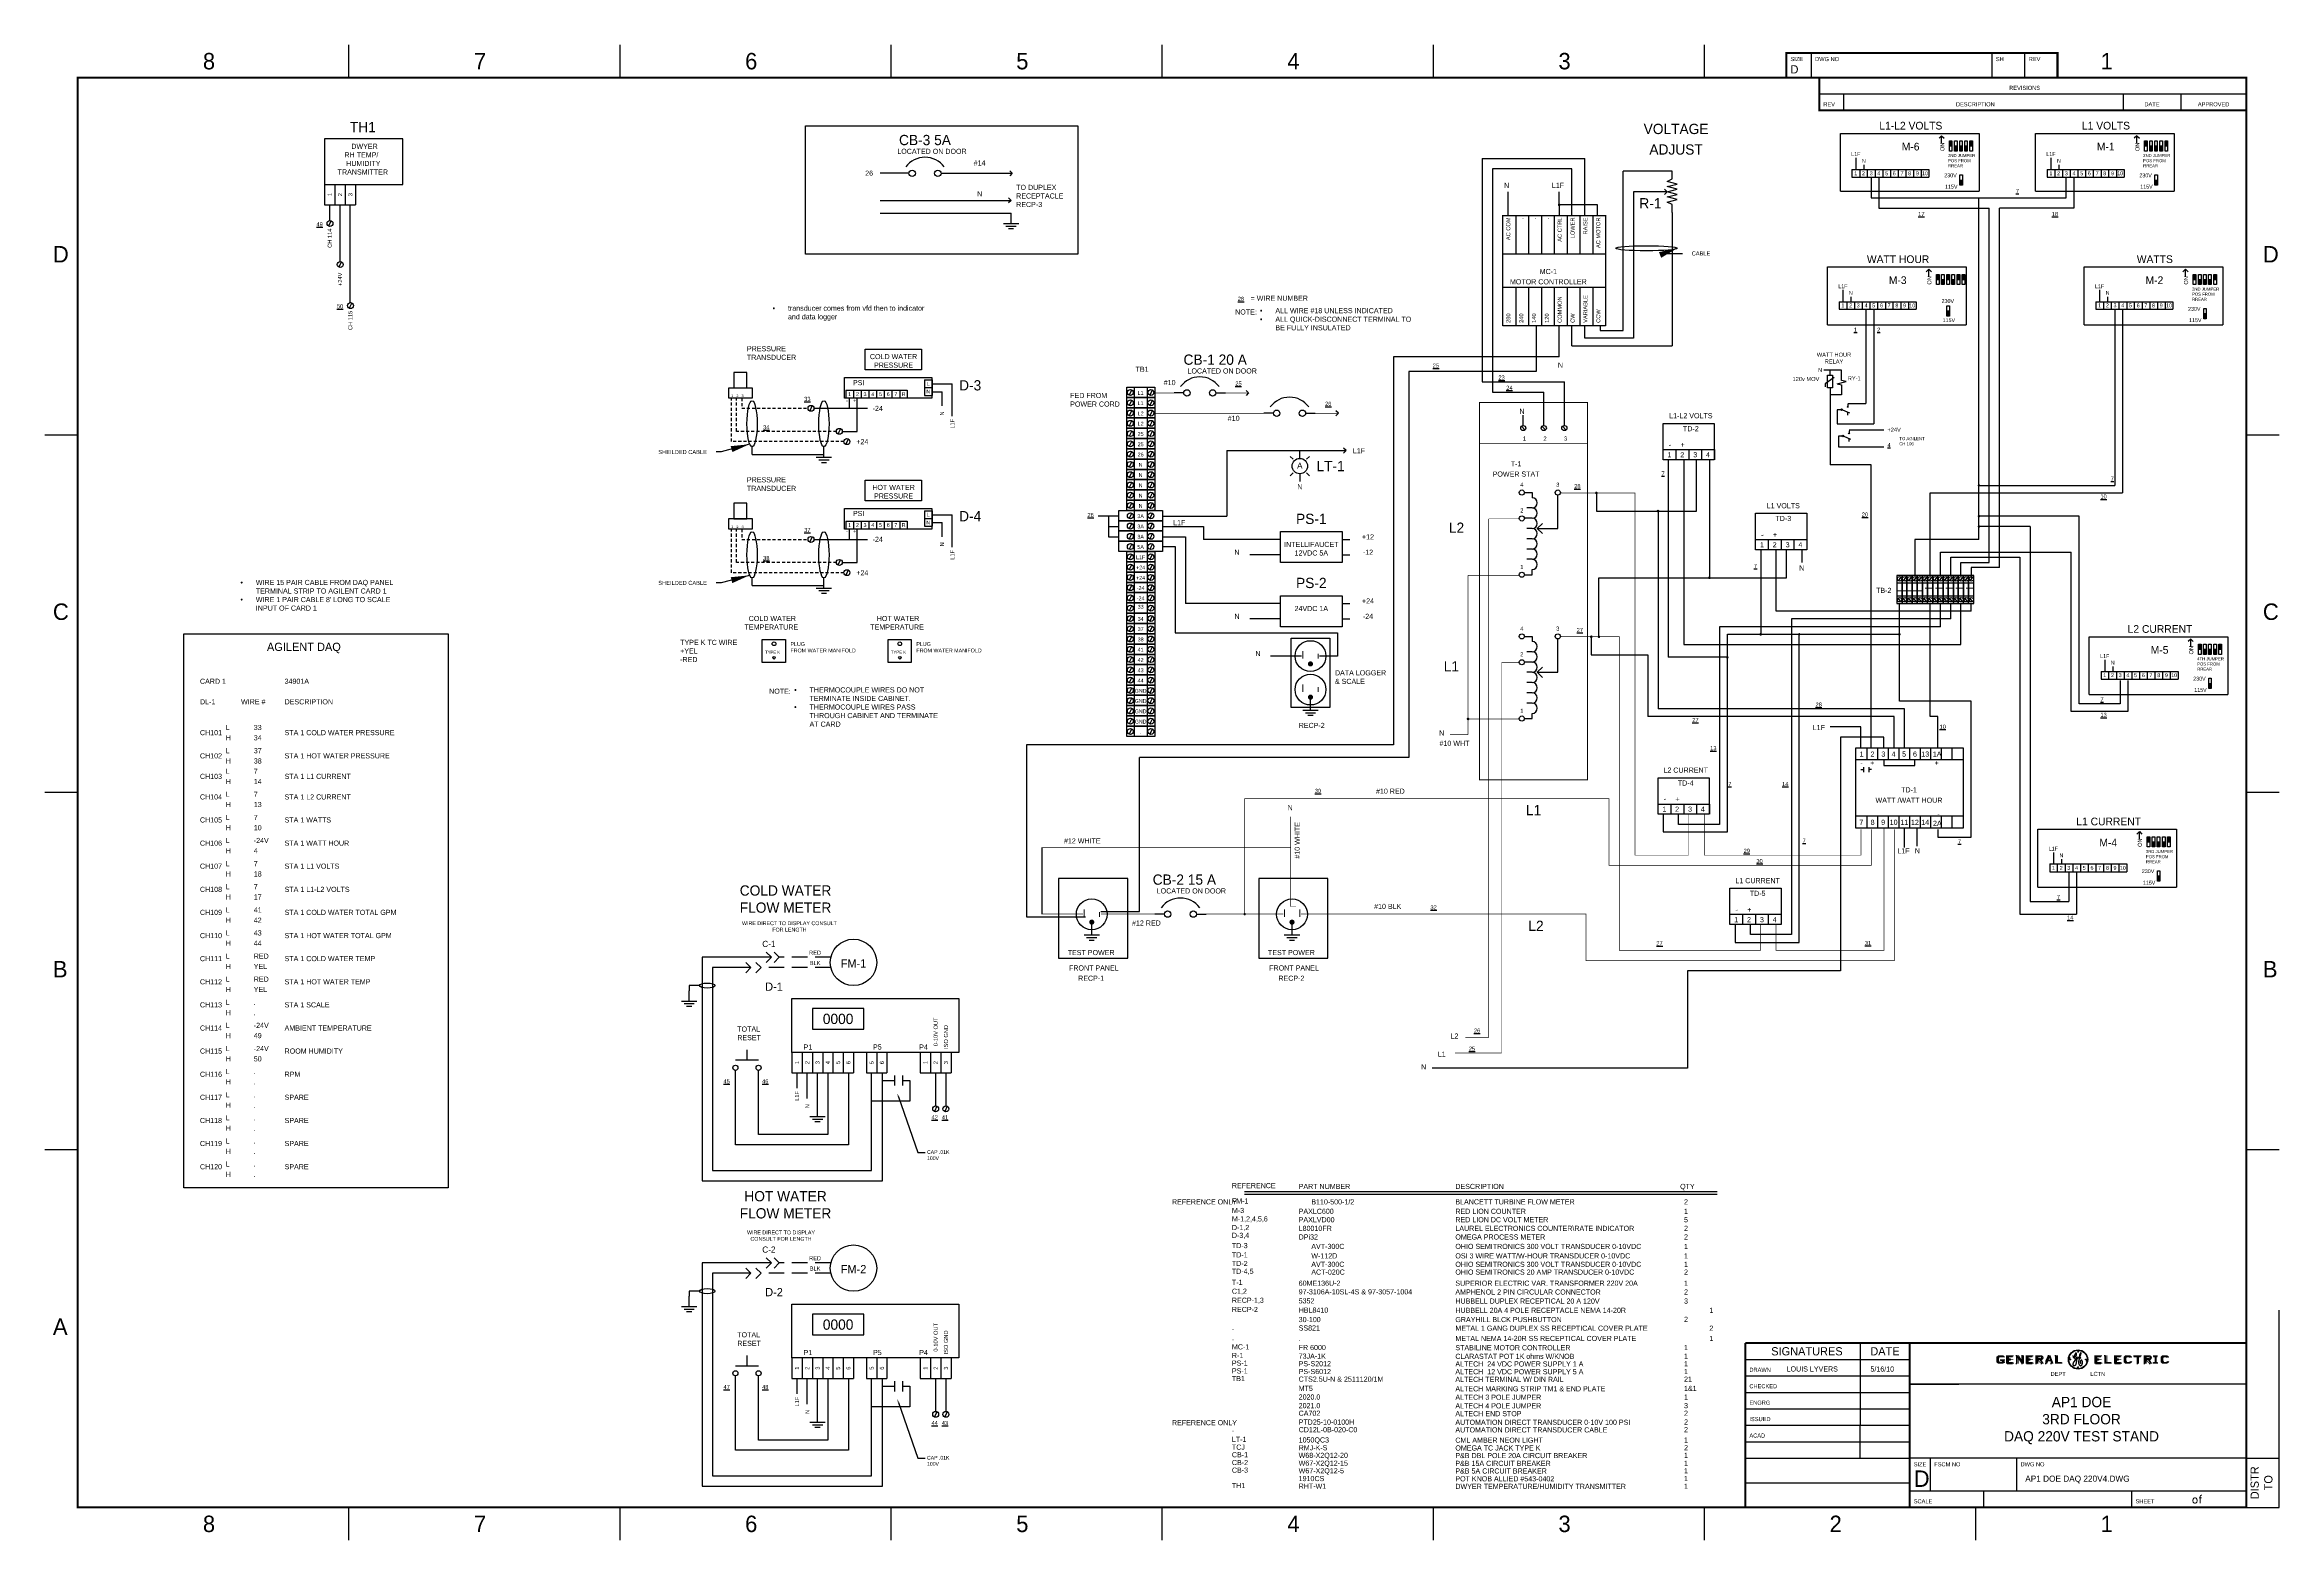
# Model space of a CAD drawing. Extents: x -15 to 94, y -4 to 69.
import ezdxf
from ezdxf import colors
from ezdxf.entities.mleader import LeaderData, LeaderLine
from ezdxf.enums import TextEntityAlignment as Align
from ezdxf.math import Vec2, Vec3

# ---------------------------------------------------------------- set-up
doc = ezdxf.new("R2010")
doc.units = 0
doc.header["$LTSCALE"] = 3
doc.header["$MEASUREMENT"] = 0
doc.linetypes.add('DASHED', pattern=[0.75, 0.5, -0.25])
doc.linetypes.add('HIDDEN', pattern=[0.375, 0.25, -0.125])
doc.layers.get('0').update_dxf_attribs({"linetype": 'CONTINUOUS'})
for name, color, linetype in [('COMP', 3, 'CONTINUOUS'), ('DASH', 3, 'DASHED'), ('DEVICE', 3, 'CONTINUOUS'), ('HIDDEN', 3, 'HIDDEN'), ('TEXT', 4, 'CONTINUOUS'), ('TLEBLK', 5, 'CONTINUOUS'), ('WIRE', 1, 'CONTINUOUS'), ('WIRE BIG', 1, 'CONTINUOUS'), ('WIRES', 1, 'CONTINUOUS')]:
    doc.layers.add(name, color=color, linetype=linetype)
doc.styles.add('TXT', font='ROMANS')
doc.dimstyles.get("Standard").update_dxf_attribs({"dimtxt": 0.18, "dimasz": 0.18, "dimexe": 0.18, "dimexo": 0.0625, "dimgap": 0.09, "dimtad": 0, "dimtih": 1, "dimtoh": 1, "dimdec": 4, "dimzin": 0, "dimdsep": 46, "dimtxsty": 'Standard', "dimcen": 0.09, "dimadec": 0, "dimazin": 0, "dimtfac": 1, "dimtdec": 4, "dimtofl": 0, "dimtmove": 0, "dimatfit": 3, "dimfxl": 1, "dimtolj": 1, "dimtzin": 0, "dimarcsym": 0})

# ---------------------------------------------------------------- blocks, each defined once
blk = doc.blocks.new('GND')
for p, q in [((0, -0.5), (0, 0)), ((-0.375, -0.5), (0.375, -0.5)), ((-0.25, -0.625), (0.25, -0.625)), ((-0.125, -0.75), (0.125, -0.75))]:
    blk.add_line(p, q)
blk = doc.blocks.new('CIRBKR')
for p, q in [((-0.8125, 0), (-1, 0)), ((-0.1875, 0), (0, 0))]:
    blk.add_line(p, q)
for centre in [(-0.75, 0), (-0.25, 0)]:
    blk.add_circle(centre, 0.0625)
blk.add_arc((-0.5, -0.15625), 0.46875, 36.869898, 143.130102)
for tag, p in [('DESCRIPTL1', (-0.5, 0.625)), ('DESCRIPTL2', (-0.5, 0.5)), ('LABEL', (-0.5, -0.5))]:
    blk.add_attdef(tag, text='', height=0.1).set_placement(p, align=Align.CENTER)
for tag, flags, p in [('DEVNAME', 3, (-0.5, 0.75)), ('STOCKNUM', 1, (-0.5, -0.625))]:
    blk.add_attdef(tag, text='', height=0.1, dxfattribs=dict(flags=flags)).set_placement(p, align=Align.CENTER)
blk = doc.blocks.new('INDLT')
for p, q in [((-0.75, 0), (-1, 0)), ((-0.71875, 0.21875), (-0.8125, 0.3125)), ((-0.1875, 0.3125), (-0.28125, 0.21875)), ((-0.25, 0), (0, 0)), ((-0.71875, -0.21875), (-0.8125, -0.3125)), ((-0.1875, -0.3125), (-0.28125, -0.21875))]:
    blk.add_line(p, q)
blk.add_circle((-0.5, 0), 0.25)
for tag, p in [('DESCRIPTL1', (-0.5, 0.5)), ('DESCRIPTL2', (-0.5, 0.375)), ('LABEL', (-0.5, -0.5))]:
    blk.add_attdef(tag, text='', height=0.1).set_placement(p, align=Align.CENTER)
for tag, flags, p in [('DEVNAME', 3, (-0.5, 0.625)), ('STOCKNUM', 1, (-0.5, -0.625))]:
    blk.add_attdef(tag, text='', height=0.1, dxfattribs=dict(flags=flags)).set_placement(p, align=Align.CENTER)
blk = doc.blocks.new('TERM1')
blk.add_circle((0, 0), 0.125)
at = {"layer": 'WIRE BIG'}
blk.add_line((-0.09, 0.09), (0.08, -0.09), dxfattribs=at)
blk = doc.blocks.new('RESISTOR')
for p, q in [((-1, 0), (-0.625, 0)), ((-0.625, 0), (-0.5, 0.25)), ((-0.5, 0.25), (-0.375, -0.25)), ((-0.375, -0.25), (-0.25, 0.25)), ((-0.25, 0.25), (-0.125, -0.25)), ((-0.125, -0.25), (0, 0.25)), ((0, 0.25), (0.125, -0.25)), ((0.125, -0.25), (0.25, 0.25)), ((0.25, 0.25), (0.375, -0.25)), ((0.375, -0.25), (0.5, 0.25)), ((0.5, 0.25), (0.625, 0)), ((0.625, 0), (1, 0))]:
    blk.add_line(p, q)
blk = doc.blocks.new('TIE')
at = {"const_width": 0.0625}
blk.add_lwpolyline([(-0.03125, 0, 1), (0.03125, 0, 1), (-0.03125, 0, 1)], format="xyb", dxfattribs=at)
blk = doc.blocks.new('COILRY')
for p, q in [((0, -0.375), (0, 0)), ((-0.25, -0.5625), (0.25, -0.4375)), ((-0.25, -0.5625), (0, -0.625)), ((0.25, -0.4375), (0, -0.375)), ((0, -0.625), (0, -1))]:
    blk.add_line(p, q)
blk = doc.blocks.new('CIR', base_point=(18.56, 10))
for centre, radius in [((18.57, 10), 1.56), ((18.57, 10), 1.5), ((18.57, 11.25), 0.0625), ((18.57, 11.25), 0.0509), ((18.57, 11.25), 0.0447), ((17.32, 10), 0.0625), ((17.32, 10), 0.0509), ((17.32, 10), 0.0447), ((18.57, 8.75), 0.0625), ((18.57, 8.75), 0.0509), ((18.57, 8.75), 0.0447), ((19.82, 10), 0.0625), ((19.82, 10), 0.0509), ((19.82, 10), 0.0447)]:
    blk.add_circle(centre, radius)
for centre, start, end in [((18.82, 11.12), 63.4349, 153.4349), ((17.45, 10.25), 153.4349, 243.4349), ((18.32, 8.87), 243.4349, 333.4349), ((19.7, 9.75), 333.4349, 63.4349)]:
    blk.add_arc(centre, 0.28, start, end)
blk = doc.blocks.new('GELOGO')
for p, q in [((30.461, 3.797), (30.544, 3.797)), ((30.508, 3.75), (30.508, 3.734)), ((30.544, 3.797), (30.544, 3.812)), ((30.609, 3.797), (30.693, 3.797)), ((30.609, 3.758), (30.656, 3.758)), ((30.656, 3.742), (30.609, 3.742)), ((30.656, 3.758), (30.656, 3.742)), ((30.693, 3.797), (30.693, 3.812)), ((30.742, 3.812), (30.758, 3.812)), ((30.826, 3.813), (30.842, 3.813)), ((30.906, 3.797), (30.99, 3.797)), ((30.906, 3.758), (30.953, 3.758)), ((30.953, 3.742), (30.906, 3.742)), ((30.953, 3.758), (30.953, 3.742)), ((30.99, 3.797), (30.99, 3.812)), ((31.055, 3.797), (31.117, 3.797)), ((31.055, 3.766), (31.117, 3.766)), ((31.203, 3.742), (31.273, 3.742)), ((31.229, 3.813), (31.245, 3.813)), ((31.336, 3.812), (31.352, 3.812)), ((31.608, 3.811), (31.609, 3.811)), ((31.609, 3.811), (31.609, 3.8)), ((31.609, 3.8), (31.611, 3.8)), ((31.611, 3.8), (31.611, 3.793)), ((31.611, 3.793), (31.612, 3.793)), ((31.612, 3.793), (31.612, 3.789)), ((31.612, 3.789), (31.614, 3.789)), ((31.614, 3.789), (31.614, 3.786)), ((31.614, 3.786), (31.616, 3.786)), ((31.616, 3.786), (31.616, 3.784)), ((31.616, 3.784), (31.617, 3.782)), ((31.617, 3.782), (31.618, 3.782)), ((31.618, 3.782), (31.62, 3.78)), ((31.62, 3.78), (31.624, 3.78)), ((31.624, 3.78), (31.624, 3.778)), ((31.624, 3.778), (31.633, 3.778)), ((31.631, 3.802), (31.631, 3.775)), ((31.633, 3.802), (31.631, 3.802)), ((31.631, 3.775), (31.633, 3.775)), ((31.633, 3.811), (31.633, 3.802)), ((31.634, 3.811), (31.633, 3.811)), ((31.633, 3.78), (31.639, 3.78)), ((31.633, 3.778), (31.633, 3.78)), ((31.633, 3.775), (31.633, 3.769)), ((31.633, 3.769), (31.634, 3.769)), ((31.634, 3.815), (31.634, 3.811)), ((31.636, 3.815), (31.634, 3.815)), ((31.634, 3.769), (31.634, 3.764)), ((31.634, 3.764), (31.636, 3.764)), ((31.636, 3.822), (31.636, 3.815)), ((31.638, 3.822), (31.636, 3.822)), ((31.636, 3.764), (31.636, 3.763)), ((31.636, 3.763), (31.639, 3.763)), ((31.638, 3.823), (31.638, 3.822)), ((31.639, 3.823), (31.638, 3.823)), ((31.639, 3.826), (31.639, 3.823)), ((31.64, 3.826), (31.639, 3.826)), ((31.639, 3.782), (31.64, 3.782)), ((31.639, 3.78), (31.639, 3.782)), ((31.639, 3.763), (31.64, 3.76)), ((31.64, 3.828), (31.64, 3.826)), ((31.642, 3.828), (31.64, 3.828)), ((31.64, 3.784), (31.643, 3.784)), ((31.64, 3.782), (31.64, 3.784)), ((31.64, 3.76), (31.652, 3.76)), ((31.642, 3.83), (31.642, 3.828)), ((31.643, 3.83), (31.642, 3.83)), ((31.643, 3.834), (31.643, 3.83)), ((31.645, 3.834), (31.643, 3.834)), ((31.643, 3.786), (31.645, 3.786)), ((31.643, 3.784), (31.643, 3.786)), ((31.645, 3.837), (31.645, 3.834)), ((31.646, 3.837), (31.645, 3.837)), ((31.645, 3.789), (31.646, 3.789)), ((31.645, 3.786), (31.645, 3.789)), ((31.645, 3.741), (31.648, 3.741)), ((31.645, 3.738), (31.645, 3.741)), ((31.646, 3.839), (31.646, 3.837)), ((31.648, 3.839), (31.646, 3.839)), ((31.646, 3.791), (31.649, 3.791)), ((31.646, 3.789), (31.646, 3.791)), ((31.648, 3.841), (31.648, 3.839)), ((31.649, 3.841), (31.648, 3.841)), ((31.648, 3.743), (31.651, 3.743)), ((31.648, 3.741), (31.648, 3.743)), ((31.649, 3.843), (31.649, 3.841)), ((31.651, 3.843), (31.649, 3.843)), ((31.649, 3.793), (31.651, 3.793)), ((31.649, 3.791), (31.649, 3.793)), ((31.651, 3.845), (31.651, 3.843)), ((31.654, 3.845), (31.651, 3.845)), ((31.651, 3.797), (31.652, 3.797)), ((31.651, 3.793), (31.651, 3.797)), ((31.651, 3.745), (31.654, 3.745)), ((31.651, 3.743), (31.651, 3.745)), ((31.652, 3.8), (31.654, 3.8)), ((31.652, 3.797), (31.652, 3.8)), ((31.652, 3.763), (31.658, 3.763)), ((31.652, 3.76), (31.652, 3.763)), ((31.654, 3.848), (31.654, 3.845)), ((31.658, 3.848), (31.654, 3.848)), ((31.654, 3.802), (31.655, 3.802)), ((31.654, 3.8), (31.654, 3.802)), ((31.654, 3.747), (31.656, 3.747)), ((31.654, 3.745), (31.654, 3.747)), ((31.655, 3.804), (31.656, 3.804)), ((31.655, 3.802), (31.655, 3.804)), ((31.655, 3.804), (31.655, 3.802)), ((31.655, 3.802), (31.655, 3.804)), ((31.655, 3.804), (31.655, 3.802)), ((31.655, 3.802), (31.655, 3.804)), ((31.656, 3.806), (31.658, 3.806)), ((31.656, 3.804), (31.656, 3.806)), ((31.656, 3.749), (31.659, 3.749)), ((31.656, 3.747), (31.656, 3.749)), ((31.658, 3.845), (31.658, 3.848)), ((31.663, 3.845), (31.658, 3.845)), ((31.658, 3.808), (31.659, 3.808)), ((31.658, 3.806), (31.658, 3.808)), ((31.658, 3.764), (31.661, 3.764)), ((31.658, 3.763), (31.658, 3.764)), ((31.659, 3.811), (31.661, 3.811)), ((31.659, 3.808), (31.659, 3.811)), ((31.659, 3.752), (31.663, 3.752)), ((31.659, 3.749), (31.659, 3.752)), ((31.661, 3.812), (31.663, 3.815)), ((31.661, 3.811), (31.661, 3.812)), ((31.661, 3.767), (31.663, 3.767)), ((31.661, 3.764), (31.661, 3.767)), ((31.663, 3.843), (31.663, 3.845)), ((31.664, 3.843), (31.663, 3.843)), ((31.663, 3.817), (31.664, 3.817)), ((31.663, 3.815), (31.663, 3.817)), ((31.663, 3.769), (31.665, 3.769)), ((31.663, 3.767), (31.663, 3.769)), ((31.663, 3.753), (31.665, 3.753)), ((31.663, 3.752), (31.663, 3.753)), ((31.664, 3.747), (31.663, 3.745)), ((31.663, 3.745), (31.663, 3.719)), ((31.664, 3.841), (31.664, 3.843)), ((31.665, 3.841), (31.664, 3.841)), ((31.664, 3.823), (31.665, 3.823)), ((31.664, 3.817), (31.664, 3.823)), ((31.664, 3.758), (31.664, 3.747)), ((31.665, 3.758), (31.664, 3.758)), ((31.665, 3.823), (31.665, 3.841)), ((31.665, 3.771), (31.667, 3.771)), ((31.665, 3.769), (31.665, 3.771)), ((31.665, 3.767), (31.665, 3.758)), ((31.667, 3.767), (31.665, 3.767)), ((31.665, 3.756), (31.668, 3.756)), ((31.665, 3.753), (31.665, 3.756)), ((31.668, 3.775), (31.667, 3.774)), ((31.667, 3.775), (31.668, 3.775)), ((31.667, 3.771), (31.667, 3.775)), ((31.667, 3.774), (31.667, 3.767)), ((31.668, 3.78), (31.668, 3.775)), ((31.67, 3.78), (31.668, 3.78)), ((31.668, 3.778), (31.67, 3.78)), ((31.668, 3.775), (31.668, 3.778)), ((31.668, 3.756), (31.67, 3.758)), ((31.67, 3.782), (31.67, 3.78)), ((31.671, 3.782), (31.67, 3.782)), ((31.67, 3.782), (31.671, 3.782)), ((31.67, 3.78), (31.67, 3.782)), ((31.67, 3.758), (31.673, 3.758)), ((31.671, 3.789), (31.671, 3.782)), ((31.673, 3.786), (31.671, 3.789)), ((31.671, 3.786), (31.673, 3.786)), ((31.671, 3.782), (31.671, 3.786)), ((31.673, 3.76), (31.676, 3.76)), ((31.673, 3.758), (31.673, 3.76)), ((31.676, 3.763), (31.679, 3.763)), ((31.676, 3.76), (31.676, 3.763)), ((31.679, 3.764), (31.681, 3.764)), ((31.679, 3.763), (31.679, 3.764)), ((31.681, 3.767), (31.685, 3.767)), ((31.681, 3.764), (31.681, 3.767)), ((31.685, 3.769), (31.687, 3.769)), ((31.685, 3.767), (31.685, 3.769)), ((31.687, 3.771), (31.689, 3.771)), ((31.687, 3.769), (31.687, 3.771)), ((31.689, 3.774), (31.69, 3.774)), ((31.689, 3.771), (31.689, 3.774)), ((31.69, 3.774), (31.692, 3.775)), ((31.692, 3.775), (31.693, 3.775)), ((31.693, 3.778), (31.695, 3.778)), ((31.693, 3.775), (31.693, 3.778)), ((31.695, 3.778), (31.696, 3.78)), ((31.696, 3.78), (31.698, 3.78)), ((31.698, 3.782), (31.699, 3.782)), ((31.698, 3.78), (31.698, 3.782)), ((31.699, 3.784), (31.701, 3.784)), ((31.699, 3.782), (31.699, 3.784)), ((31.701, 3.741), (31.699, 3.738)), ((31.701, 3.784), (31.702, 3.786)), ((31.701, 3.745), (31.701, 3.741)), ((31.702, 3.745), (31.701, 3.745)), ((31.702, 3.786), (31.703, 3.786)), ((31.702, 3.749), (31.702, 3.745)), ((31.703, 3.749), (31.702, 3.749)), ((31.703, 3.789), (31.705, 3.789)), ((31.703, 3.786), (31.703, 3.789)), ((31.703, 3.752), (31.703, 3.749)), ((31.705, 3.752), (31.703, 3.752)), ((31.705, 3.791), (31.708, 3.791)), ((31.705, 3.789), (31.705, 3.791)), ((31.705, 3.756), (31.705, 3.752)), ((31.707, 3.756), (31.705, 3.756)), ((31.707, 3.758), (31.707, 3.756)), ((31.708, 3.758), (31.707, 3.758)), ((31.708, 3.793), (31.71, 3.793)), ((31.708, 3.791), (31.708, 3.793)), ((31.708, 3.763), (31.708, 3.758)), ((31.711, 3.763), (31.708, 3.763)), ((31.71, 3.819), (31.71, 3.804)), ((31.711, 3.819), (31.71, 3.819)), ((31.71, 3.804), (31.711, 3.802)), ((31.71, 3.795), (31.712, 3.795)), ((31.71, 3.793), (31.71, 3.795)), ((31.712, 3.823), (31.711, 3.822)), ((31.711, 3.822), (31.711, 3.819)), ((31.711, 3.802), (31.711, 3.797)), ((31.711, 3.797), (31.712, 3.797)), ((31.711, 3.764), (31.711, 3.763)), ((31.712, 3.764), (31.711, 3.764)), ((31.712, 3.828), (31.712, 3.823)), ((31.714, 3.828), (31.712, 3.828)), ((31.712, 3.797), (31.712, 3.791)), ((31.712, 3.797), (31.714, 3.797)), ((31.712, 3.795), (31.712, 3.797)), ((31.712, 3.791), (31.714, 3.789)), ((31.715, 3.769), (31.712, 3.764)), ((31.715, 3.833), (31.714, 3.83)), ((31.714, 3.83), (31.714, 3.828)), ((31.714, 3.797), (31.715, 3.8)), ((31.714, 3.789), (31.714, 3.786)), ((31.714, 3.786), (31.717, 3.782)), ((31.717, 3.834), (31.715, 3.833)), ((31.715, 3.8), (31.717, 3.8)), ((31.717, 3.769), (31.715, 3.769)), ((31.717, 3.837), (31.717, 3.834)), ((31.718, 3.837), (31.717, 3.837)), ((31.717, 3.8), (31.723, 3.808)), ((31.717, 3.782), (31.717, 3.78)), ((31.717, 3.78), (31.718, 3.78)), ((31.717, 3.771), (31.717, 3.769)), ((31.721, 3.771), (31.717, 3.771)), ((31.718, 3.839), (31.718, 3.837)), ((31.72, 3.839), (31.718, 3.839)), ((31.718, 3.78), (31.718, 3.778)), ((31.718, 3.778), (31.721, 3.778)), ((31.721, 3.843), (31.72, 3.841)), ((31.72, 3.841), (31.72, 3.839)), ((31.723, 3.843), (31.721, 3.843)), ((31.721, 3.778), (31.721, 3.775)), ((31.721, 3.775), (31.726, 3.775)), ((31.721, 3.774), (31.721, 3.771)), ((31.721, 3.771), (31.721, 3.774)), ((31.721, 3.774), (31.721, 3.771)), ((31.723, 3.774), (31.721, 3.774)), ((31.723, 3.845), (31.723, 3.843)), ((31.724, 3.845), (31.723, 3.845)), ((31.723, 3.808), (31.724, 3.808)), ((31.723, 3.771), (31.723, 3.774)), ((31.723, 3.774), (31.723, 3.771)), ((31.727, 3.774), (31.723, 3.771)), ((31.724, 3.848), (31.724, 3.845)), ((31.727, 3.848), (31.724, 3.848)), ((31.724, 3.811), (31.726, 3.811)), ((31.724, 3.808), (31.724, 3.811)), ((31.726, 3.815), (31.727, 3.815)), ((31.726, 3.811), (31.726, 3.815)), ((31.726, 3.775), (31.726, 3.774)), ((31.726, 3.774), (31.732, 3.774)), ((31.727, 3.85), (31.727, 3.848)), ((31.733, 3.85), (31.727, 3.85)), ((31.727, 3.817), (31.729, 3.819)), ((31.727, 3.815), (31.727, 3.817)), ((31.73, 3.774), (31.727, 3.774)), ((31.729, 3.822), (31.73, 3.822)), ((31.729, 3.819), (31.729, 3.822)), ((31.73, 3.828), (31.732, 3.828)), ((31.73, 3.822), (31.73, 3.828)), ((31.73, 3.775), (31.73, 3.774)), ((31.732, 3.775), (31.73, 3.775)), ((31.732, 3.834), (31.733, 3.834)), ((31.732, 3.828), (31.732, 3.834)), ((31.732, 3.774), (31.732, 3.775)), ((31.733, 3.834), (31.733, 3.85)), ((31.953, 3.797), (32.037, 3.797)), ((31.953, 3.758), (32, 3.758)), ((32, 3.742), (31.953, 3.742)), ((32, 3.758), (32, 3.742)), ((32.037, 3.797), (32.037, 3.812)), ((32.086, 3.812), (32.102, 3.812)), ((32.25, 3.797), (32.333, 3.797)), ((32.25, 3.758), (32.297, 3.758)), ((32.297, 3.742), (32.25, 3.742)), ((32.297, 3.758), (32.297, 3.742)), ((32.333, 3.797), (32.333, 3.812)), ((32.398, 3.797), (32.461, 3.797)), ((32.466, 3.792), (32.482, 3.792)), ((32.539, 3.812), (32.539, 3.797)), ((32.539, 3.797), (32.639, 3.797)), ((32.639, 3.797), (32.639, 3.812)), ((32.703, 3.797), (32.766, 3.797)), ((32.703, 3.766), (32.766, 3.766)), ((32.836, 3.812), (32.836, 3.797)), ((32.836, 3.797), (32.893, 3.797)), ((32.893, 3.797), (32.893, 3.813)), ((32.961, 3.797), (33.023, 3.797)), ((33.029, 3.792), (33.045, 3.792)), ((30.461, 3.703), (30.531, 3.703)), ((30.508, 3.734), (30.531, 3.734)), ((30.609, 3.703), (30.693, 3.703)), ((30.609, 3.688), (30.693, 3.688)), ((30.693, 3.703), (30.693, 3.688)), ((30.693, 3.688), (30.693, 3.703)), ((30.742, 3.688), (30.758, 3.688)), ((30.826, 3.688), (30.842, 3.688)), ((30.906, 3.703), (30.99, 3.703)), ((30.906, 3.688), (30.99, 3.688)), ((30.99, 3.688), (30.99, 3.703)), ((30.99, 3.703), (30.99, 3.688)), ((31.039, 3.688), (31.055, 3.688)), ((31.123, 3.688), (31.138, 3.688)), ((31.188, 3.688), (31.203, 3.688)), ((31.271, 3.688), (31.286, 3.688)), ((31.344, 3.703), (31.435, 3.703)), ((31.435, 3.703), (31.435, 3.688)), ((31.616, 3.688), (31.617, 3.688)), ((31.616, 3.668), (31.616, 3.688)), ((31.617, 3.668), (31.616, 3.668)), ((31.617, 3.693), (31.618, 3.695)), ((31.617, 3.688), (31.617, 3.693)), ((31.617, 3.664), (31.617, 3.668)), ((31.618, 3.664), (31.617, 3.664)), ((31.618, 3.697), (31.62, 3.697)), ((31.618, 3.695), (31.618, 3.697)), ((31.618, 3.66), (31.618, 3.664)), ((31.62, 3.66), (31.618, 3.66)), ((31.62, 3.701), (31.621, 3.701)), ((31.62, 3.697), (31.62, 3.701)), ((31.62, 3.657), (31.62, 3.66)), ((31.621, 3.657), (31.62, 3.657)), ((31.621, 3.704), (31.623, 3.704)), ((31.621, 3.701), (31.621, 3.704)), ((31.621, 3.655), (31.621, 3.657)), ((31.624, 3.655), (31.621, 3.655)), ((31.623, 3.708), (31.624, 3.708)), ((31.623, 3.704), (31.623, 3.708)), ((31.624, 3.71), (31.626, 3.71)), ((31.624, 3.708), (31.624, 3.71)), ((31.624, 3.653), (31.624, 3.655)), ((31.634, 3.653), (31.624, 3.653)), ((31.626, 3.712), (31.627, 3.715)), ((31.626, 3.71), (31.626, 3.712)), ((31.627, 3.716), (31.629, 3.716)), ((31.627, 3.715), (31.627, 3.716)), ((31.629, 3.719), (31.63, 3.719)), ((31.629, 3.716), (31.629, 3.719)), ((31.63, 3.721), (31.631, 3.721)), ((31.63, 3.719), (31.63, 3.721)), ((31.631, 3.723), (31.633, 3.723)), ((31.631, 3.721), (31.631, 3.723)), ((31.633, 3.726), (31.634, 3.726)), ((31.633, 3.723), (31.633, 3.726)), ((31.634, 3.726), (31.636, 3.727)), ((31.634, 3.655), (31.634, 3.653)), ((31.64, 3.655), (31.634, 3.655)), ((31.636, 3.727), (31.638, 3.727)), ((31.638, 3.73), (31.639, 3.73)), ((31.638, 3.727), (31.638, 3.73)), ((31.639, 3.732), (31.64, 3.732)), ((31.639, 3.73), (31.639, 3.732)), ((31.64, 3.734), (31.642, 3.734)), ((31.64, 3.732), (31.64, 3.734)), ((31.64, 3.657), (31.64, 3.655)), ((31.643, 3.657), (31.64, 3.657)), ((31.642, 3.736), (31.643, 3.736)), ((31.642, 3.734), (31.642, 3.736)), ((31.643, 3.738), (31.645, 3.738)), ((31.643, 3.736), (31.643, 3.738)), ((31.643, 3.66), (31.643, 3.657)), ((31.645, 3.66), (31.643, 3.66)), ((31.645, 3.662), (31.645, 3.66)), ((31.646, 3.662), (31.645, 3.662)), ((31.646, 3.664), (31.646, 3.662)), ((31.648, 3.664), (31.646, 3.664)), ((31.648, 3.666), (31.648, 3.664)), ((31.649, 3.666), (31.648, 3.666)), ((31.648, 3.666), (31.649, 3.666)), ((31.649, 3.666), (31.648, 3.666)), ((31.652, 3.673), (31.649, 3.668)), ((31.649, 3.668), (31.649, 3.666)), ((31.652, 3.675), (31.652, 3.673)), ((31.654, 3.675), (31.652, 3.675)), ((31.654, 3.679), (31.654, 3.675)), ((31.655, 3.679), (31.654, 3.679)), ((31.655, 3.684), (31.655, 3.679)), ((31.656, 3.684), (31.655, 3.684)), ((31.656, 3.693), (31.658, 3.693)), ((31.658, 3.693), (31.656, 3.693)), ((31.656, 3.69), (31.656, 3.684)), ((31.658, 3.69), (31.656, 3.69)), ((31.658, 3.699), (31.658, 3.693)), ((31.659, 3.699), (31.658, 3.699)), ((31.658, 3.693), (31.658, 3.69)), ((31.659, 3.708), (31.659, 3.699)), ((31.661, 3.708), (31.659, 3.708)), ((31.661, 3.719), (31.661, 3.708)), ((31.663, 3.719), (31.661, 3.719)), ((31.693, 3.705), (31.693, 3.699)), ((31.695, 3.705), (31.693, 3.705)), ((31.693, 3.699), (31.695, 3.699)), ((31.695, 3.719), (31.695, 3.705)), ((31.696, 3.719), (31.695, 3.719)), ((31.695, 3.699), (31.695, 3.693)), ((31.695, 3.693), (31.696, 3.693)), ((31.696, 3.732), (31.696, 3.719)), ((31.698, 3.732), (31.696, 3.732)), ((31.696, 3.693), (31.696, 3.688)), ((31.696, 3.688), (31.698, 3.688)), ((31.698, 3.734), (31.698, 3.732)), ((31.699, 3.734), (31.698, 3.734)), ((31.698, 3.688), (31.698, 3.684)), ((31.698, 3.684), (31.699, 3.684)), ((31.699, 3.738), (31.699, 3.734)), ((31.699, 3.684), (31.699, 3.679)), ((31.699, 3.679), (31.701, 3.679)), ((31.701, 3.679), (31.701, 3.677)), ((31.701, 3.677), (31.702, 3.677)), ((31.702, 3.677), (31.702, 3.675)), ((31.702, 3.675), (31.703, 3.673)), ((31.703, 3.673), (31.705, 3.673)), ((31.705, 3.673), (31.705, 3.671)), ((31.705, 3.671), (31.707, 3.671)), ((31.707, 3.671), (31.707, 3.668)), ((31.707, 3.668), (31.708, 3.668)), ((31.708, 3.668), (31.708, 3.666)), ((31.708, 3.666), (31.71, 3.666)), ((31.71, 3.666), (31.71, 3.664)), ((31.71, 3.664), (31.711, 3.664)), ((31.711, 3.664), (31.712, 3.662)), ((31.712, 3.662), (31.714, 3.662)), ((31.714, 3.662), (31.714, 3.66)), ((31.714, 3.66), (31.717, 3.66)), ((31.717, 3.66), (31.718, 3.657)), ((31.718, 3.712), (31.718, 3.71)), ((31.72, 3.712), (31.718, 3.712)), ((31.718, 3.71), (31.72, 3.71)), ((31.718, 3.657), (31.726, 3.657)), ((31.72, 3.723), (31.72, 3.712)), ((31.721, 3.723), (31.72, 3.723)), ((31.72, 3.71), (31.72, 3.704)), ((31.72, 3.704), (31.721, 3.704)), ((31.723, 3.727), (31.721, 3.726)), ((31.721, 3.726), (31.721, 3.723)), ((31.721, 3.704), (31.721, 3.699)), ((31.721, 3.699), (31.723, 3.699)), ((31.723, 3.73), (31.723, 3.727)), ((31.724, 3.73), (31.723, 3.73)), ((31.723, 3.699), (31.723, 3.697)), ((31.723, 3.697), (31.724, 3.697)), ((31.724, 3.732), (31.724, 3.73)), ((31.727, 3.732), (31.724, 3.732)), ((31.724, 3.697), (31.724, 3.695)), ((31.724, 3.695), (31.732, 3.695)), ((31.726, 3.657), (31.726, 3.655)), ((31.726, 3.655), (31.73, 3.655)), ((31.727, 3.734), (31.727, 3.732)), ((31.73, 3.734), (31.727, 3.734)), ((31.73, 3.736), (31.73, 3.734)), ((31.735, 3.736), (31.73, 3.736)), ((31.73, 3.657), (31.73, 3.655)), ((31.73, 3.655), (31.73, 3.657)), ((31.73, 3.655), (31.732, 3.655)), ((31.732, 3.697), (31.733, 3.697)), ((31.732, 3.695), (31.732, 3.697)), ((31.732, 3.657), (31.736, 3.657)), ((31.732, 3.655), (31.732, 3.657)), ((31.735, 3.738), (31.735, 3.736)), ((31.746, 3.738), (31.735, 3.738)), ((31.736, 3.66), (31.74, 3.66)), ((31.736, 3.657), (31.736, 3.66)), ((31.74, 3.662), (31.742, 3.662)), ((31.74, 3.66), (31.74, 3.662)), ((31.742, 3.662), (31.744, 3.664)), ((31.744, 3.664), (31.745, 3.664)), ((31.745, 3.666), (31.746, 3.666)), ((31.745, 3.664), (31.745, 3.666)), ((31.746, 3.736), (31.746, 3.738)), ((31.749, 3.736), (31.746, 3.736)), ((31.746, 3.668), (31.748, 3.668)), ((31.746, 3.666), (31.746, 3.668)), ((31.748, 3.671), (31.749, 3.673)), ((31.748, 3.668), (31.748, 3.671)), ((31.749, 3.734), (31.749, 3.736)), ((31.751, 3.732), (31.749, 3.734)), ((31.749, 3.675), (31.751, 3.675)), ((31.749, 3.673), (31.749, 3.675)), ((31.751, 3.73), (31.751, 3.732)), ((31.752, 3.73), (31.751, 3.73)), ((31.751, 3.679), (31.752, 3.679)), ((31.751, 3.675), (31.751, 3.679)), ((31.752, 3.727), (31.752, 3.73)), ((31.754, 3.727), (31.752, 3.727)), ((31.752, 3.682), (31.754, 3.684)), ((31.752, 3.679), (31.752, 3.682)), ((31.754, 3.726), (31.754, 3.727)), ((31.755, 3.726), (31.754, 3.726)), ((31.754, 3.686), (31.755, 3.686)), ((31.754, 3.684), (31.754, 3.686)), ((31.755, 3.723), (31.755, 3.726)), ((31.757, 3.721), (31.755, 3.723)), ((31.755, 3.69), (31.757, 3.69)), ((31.755, 3.686), (31.755, 3.69)), ((31.757, 3.716), (31.757, 3.721)), ((31.758, 3.716), (31.757, 3.716)), ((31.757, 3.699), (31.758, 3.699)), ((31.757, 3.69), (31.757, 3.699)), ((31.758, 3.699), (31.758, 3.716)), ((31.953, 3.703), (32.037, 3.703)), ((31.953, 3.688), (32.037, 3.688)), ((32.037, 3.703), (32.037, 3.688)), ((32.037, 3.688), (32.037, 3.703)), ((32.094, 3.703), (32.185, 3.703)), ((32.185, 3.703), (32.185, 3.688)), ((32.25, 3.703), (32.333, 3.703)), ((32.25, 3.688), (32.333, 3.688)), ((32.333, 3.688), (32.333, 3.703)), ((32.333, 3.703), (32.333, 3.688)), ((32.398, 3.703), (32.461, 3.703)), ((32.466, 3.709), (32.482, 3.709)), ((32.581, 3.687), (32.597, 3.687)), ((32.688, 3.688), (32.703, 3.688)), ((32.771, 3.688), (32.786, 3.688)), ((32.836, 3.703), (32.893, 3.703)), ((32.836, 3.688), (32.836, 3.703)), ((32.893, 3.703), (32.893, 3.688)), ((32.961, 3.703), (33.023, 3.703)), ((33.029, 3.709), (33.045, 3.709))]:
    blk.add_line(p, q)
at = {"linetype": 'Continuous'}
for p, q in [((28.375, 2.25), (28.375, 2.75)), ((26.625, 2.5), (29.125, 2.5)), ((26.625, 2.25), (29.125, 2.25)), ((26.625, 1.875), (29.125, 1.875))]:
    blk.add_line(p, q, dxfattribs=at)
at = {"color": 1, "linetype": 'Continuous', "const_width": 0.0312}
blk.add_lwpolyline([(26.625, 2.75), (26.625, 1.5)], dxfattribs=at)
for points in [[(30.445, 3.789), (30.469, 3.812), (30.461, 3.789), (30.469, 3.797)], [(30.445, 3.789), (30.445, 3.711), (30.461, 3.789), (30.461, 3.711)], [(30.469, 3.812), (30.544, 3.813), (30.469, 3.797), (30.544, 3.797)], [(30.508, 3.734), (30.539, 3.734), (30.508, 3.75), (30.539, 3.75)], [(30.531, 3.75), (30.531, 3.688), (30.544, 3.75), (30.544, 3.688)], [(30.594, 3.812), (30.693, 3.813), (30.594, 3.797), (30.693, 3.797)], [(30.594, 3.805), (30.594, 3.688), (30.609, 3.805), (30.609, 3.688)], [(30.602, 3.758), (30.656, 3.758), (30.594, 3.742), (30.656, 3.742)], [(30.742, 3.812), (30.742, 3.688), (30.758, 3.812), (30.758, 3.688)], [(30.742, 3.812), (30.826, 3.688), (30.758, 3.812), (30.842, 3.688)], [(30.826, 3.692), (30.826, 3.813), (30.842, 3.688), (30.842, 3.813)], [(30.891, 3.812), (30.99, 3.813), (30.891, 3.797), (30.99, 3.797)], [(30.891, 3.805), (30.891, 3.688), (30.906, 3.805), (30.906, 3.688)], [(30.898, 3.758), (30.953, 3.758), (30.891, 3.742), (30.953, 3.742)], [(31.039, 3.812), (31.039, 3.688), (31.055, 3.812), (31.055, 3.688)], [(31.055, 3.812), (31.117, 3.812), (31.047, 3.797), (31.117, 3.797)], [(31.055, 3.766), (31.117, 3.766), (31.047, 3.75), (31.117, 3.75)], [(31.061, 3.749), (31.123, 3.688), (31.077, 3.749), (31.138, 3.688)], [(31.117, 3.797), (31.125, 3.789), (31.117, 3.812), (31.138, 3.791)], [(31.117, 3.766), (31.125, 3.773), (31.117, 3.75), (31.138, 3.771)], [(31.123, 3.793), (31.123, 3.765), (31.138, 3.792), (31.138, 3.771)], [(31.188, 3.73), (31.229, 3.813), (31.203, 3.73), (31.245, 3.813)], [(31.198, 3.73), (31.279, 3.73), (31.201, 3.742), (31.275, 3.742)], [(31.229, 3.813), (31.271, 3.73), (31.246, 3.813), (31.286, 3.73)], [(31.336, 3.812), (31.336, 3.688), (31.352, 3.812), (31.352, 3.688)], [(31.938, 3.812), (32.037, 3.813), (31.938, 3.797), (32.037, 3.797)], [(31.938, 3.805), (31.938, 3.688), (31.953, 3.805), (31.953, 3.688)], [(31.945, 3.758), (32, 3.758), (31.938, 3.742), (32, 3.742)], [(32.086, 3.812), (32.086, 3.688), (32.102, 3.812), (32.102, 3.688)], [(32.234, 3.812), (32.333, 3.813), (32.234, 3.797), (32.334, 3.797)], [(32.234, 3.805), (32.234, 3.688), (32.25, 3.805), (32.25, 3.688)], [(32.242, 3.758), (32.297, 3.758), (32.234, 3.742), (32.297, 3.742)], [(32.383, 3.792), (32.403, 3.813), (32.399, 3.792), (32.419, 3.813)], [(32.383, 3.792), (32.383, 3.709), (32.398, 3.797), (32.398, 3.703)], [(32.406, 3.812), (32.461, 3.812), (32.398, 3.797), (32.469, 3.797)], [(32.461, 3.797), (32.466, 3.792), (32.461, 3.812), (32.482, 3.792)], [(32.539, 3.812), (32.639, 3.813), (32.539, 3.797), (32.639, 3.797)], [(32.581, 3.806), (32.581, 3.687), (32.597, 3.808), (32.597, 3.687)], [(32.688, 3.812), (32.688, 3.688), (32.703, 3.812), (32.703, 3.688)], [(32.703, 3.812), (32.766, 3.812), (32.695, 3.797), (32.766, 3.797)], [(32.703, 3.766), (32.766, 3.766), (32.695, 3.75), (32.766, 3.75)], [(32.709, 3.749), (32.771, 3.688), (32.725, 3.749), (32.786, 3.688)], [(32.766, 3.797), (32.773, 3.789), (32.766, 3.812), (32.787, 3.791)], [(32.766, 3.766), (32.773, 3.773), (32.766, 3.75), (32.787, 3.771)], [(32.771, 3.793), (32.771, 3.765), (32.787, 3.792), (32.787, 3.771)], [(32.836, 3.797), (32.893, 3.797), (32.836, 3.812), (32.893, 3.813)], [(32.857, 3.809), (32.857, 3.696), (32.873, 3.801), (32.873, 3.695)], [(32.946, 3.792), (32.966, 3.813), (32.961, 3.792), (32.982, 3.813)], [(32.946, 3.792), (32.946, 3.709), (32.961, 3.797), (32.961, 3.703)], [(32.969, 3.812), (33.023, 3.812), (32.961, 3.797), (33.031, 3.797)], [(33.023, 3.797), (33.028, 3.792), (33.023, 3.812), (33.044, 3.792)], [(30.445, 3.711), (30.469, 3.688), (30.461, 3.711), (30.477, 3.688)], [(30.461, 3.703), (30.539, 3.703), (30.469, 3.688), (30.531, 3.688)], [(30.529, 3.737), (30.529, 3.696), (30.537, 3.739), (30.537, 3.697)], [(30.594, 3.703), (30.693, 3.704), (30.594, 3.688), (30.693, 3.688)], [(30.891, 3.703), (30.99, 3.704), (30.891, 3.688), (30.99, 3.688)], [(31.188, 3.688), (31.188, 3.73), (31.203, 3.688), (31.203, 3.73)], [(31.271, 3.735), (31.271, 3.688), (31.286, 3.73), (31.286, 3.688)], [(31.344, 3.703), (31.435, 3.704), (31.346, 3.688), (31.435, 3.688)], [(31.938, 3.703), (32.037, 3.704), (31.938, 3.688), (32.037, 3.688)], [(32.094, 3.703), (32.185, 3.704), (32.096, 3.688), (32.185, 3.688)], [(32.234, 3.703), (32.333, 3.704), (32.234, 3.688), (32.334, 3.688)], [(32.399, 3.708), (32.419, 3.688), (32.383, 3.709), (32.404, 3.688)], [(32.403, 3.704), (32.467, 3.704), (32.409, 3.688), (32.46, 3.688)], [(32.452, 3.697), (32.467, 3.709), (32.461, 3.688), (32.482, 3.709)], [(32.836, 3.688), (32.893, 3.687), (32.836, 3.703), (32.893, 3.704)], [(32.961, 3.708), (32.981, 3.688), (32.946, 3.709), (32.967, 3.688)], [(32.965, 3.704), (33.03, 3.704), (32.971, 3.688), (33.022, 3.688)], [(33.015, 3.697), (33.029, 3.709), (33.023, 3.688), (33.045, 3.709)]]:
    blk.add_solid(points)
at = {"xscale": 0.09375, "yscale": 0.09375, "zscale": 0.09375}
blk.add_blockref('CIR', (31.687, 3.75), dxfattribs=at)
for s, height, p in [('G', 0.125, (30.445, 3.688)), ('G', 0.125, (30.461, 3.688)), ('E', 0.125, (30.594, 3.688)), ('E', 0.125, (30.609, 3.688)), ('N', 0.125, (30.742, 3.688)), ('N', 0.125, (30.758, 3.688)), ('E', 0.125, (30.891, 3.688)), ('E', 0.125, (30.906, 3.688)), ('R', 0.125, (31.039, 3.688)), ('R', 0.125, (31.055, 3.688)), ('A', 0.125, (31.188, 3.688)), ('A', 0.125, (31.203, 3.688)), ('L', 0.125, (31.336, 3.688)), ('L', 0.125, (31.352, 3.688)), ('E', 0.125, (31.938, 3.688)), ('E', 0.125, (31.953, 3.688)), ('L', 0.125, (32.086, 3.688)), ('L', 0.125, (32.102, 3.688)), ('E', 0.125, (32.234, 3.688)), ('E', 0.125, (32.25, 3.688)), ('C', 0.125, (32.383, 3.688)), ('C', 0.125, (32.398, 3.688)), ('T', 0.125, (32.539, 3.688)), ('T', 0.125, (32.555, 3.688)), ('R', 0.125, (32.688, 3.688)), ('R', 0.125, (32.703, 3.688)), ('I', 0.125, (32.836, 3.688)), ('I', 0.125, (32.852, 3.688)), ('C', 0.125, (32.945, 3.688)), ('C', 0.125, (32.961, 3.688)), ('LCTN', 0.0625, (31.875, 3.5))]:
    blk.add_text(s, height=height).set_placement(p)
blk.add_text('DEPT', height=0.0625).set_placement((31.5, 3.5), align=Align.RIGHT)
blk = doc.blocks.new('DTIT')
for p, q in [((4.875, 22.875), (4.875, 22.375)), ((9, 22.875), (9, 22.375)), ((13.125, 22.875), (13.125, 22.375)), ((17.25, 22.875), (17.25, 22.375)), ((21.375, 22.875), (21.375, 22.375)), ((25.5, 22.875), (25.5, 22.375)), ((27.125, 22.75), (27.125, 22.375)), ((29.875, 22.75), (29.875, 22.375)), ((30.375, 22.75), (30.375, 22.375)), ((33.75, 22.125), (27.25, 22.125)), ((27.625, 21.875), (27.625, 22.125)), ((31.875, 22.125), (31.875, 21.875)), ((32.75, 22.125), (32.75, 21.875)), ((0.75, 16.9375), (0.25, 16.9375)), ((34.25, 16.9375), (33.75, 16.9375)), ((0.75, 11.5), (0.25, 11.5)), ((34.25, 11.5), (33.75, 11.5)), ((0.75, 6.0625), (0.25, 6.0625)), ((34.25, 6.0625), (33.75, 6.0625)), ((34.25, 0.625), (34.25, 3.625)), ((27.875, 3.125), (27.875, 1.875)), ((26.125, 2.875), (28.625, 2.875)), ((26.125, 2.625), (28.625, 2.625)), ((28.625, 2.5), (29.375, 2.5)), ((33.75, 2.5), (28.625, 2.5)), ((28.625, 2.5), (29.375, 2.5)), ((26.125, 2.375), (28.625, 2.375)), ((26.125, 2.125), (28.625, 2.125)), ((26.125, 1.875), (28.625, 1.875)), ((33.75, 1.375), (28.625, 1.375)), ((28.9375, 1.375), (28.9375, 0.875)), ((30.25, 1.375), (30.25, 0.875)), ((33.75, 1.375), (34.25, 1.375)), ((28.625, 0.875), (33.75, 0.875)), ((29.75, 0.875), (29.75, 0.625)), ((32, 0.875), (32, 0.625)), ((4.875, 0.625), (4.875, 0.125)), ((9, 0.625), (9, 0.125)), ((13.125, 0.625), (13.125, 0.125)), ((17.25, 0.625), (17.25, 0.125)), ((21.375, 0.625), (21.375, 0.125)), ((25.5, 0.625), (25.5, 0.125)), ((29.625, 0.625), (29.625, 0.125))]:
    blk.add_line(p, q)
at = {"linetype": 'Continuous'}
blk.add_line((33.75, 0.625), (34.25, 0.625), dxfattribs=at)
at = {"color": 1, "const_width": 0.0312}
for points in [[(26.75, 22.375), (26.75, 22.75), (30.875, 22.75), (30.875, 22.375)], [(33.75, 21.875), (27.25, 21.875), (27.25, 22.375)], [(26.125, 3.125), (26.125, 1.875)], [(33.75, 3.125), (26.125, 3.125)], [(28.625, 3.125), (28.625, 0.625)]]:
    blk.add_lwpolyline(points, dxfattribs=at)
at = {"color": 1, "linetype": 'Continuous', "const_width": 0.0312}
blk.add_lwpolyline([(0.75, 22.375), (33.75, 22.375), (33.75, 0.625), (0.75, 0.625)], close=True, dxfattribs=at)
at = {"linetype": 'Continuous'}
blk.add_blockref('GELOGO', (-0.5, -0.875), dxfattribs=at)
for s, height, p in [('8', 0.25, (2.75, 22.5)), ('7', 0.25, (6.875, 22.5)), ('6', 0.25, (11, 22.5)), ('5', 0.25, (15.125, 22.5)), ('4', 0.25, (19.25, 22.5)), ('3', 0.25, (23.375, 22.5)), ('1', 0.25, (31.625, 22.5)), ('REVISIONS', 0.0625, (30.375, 22.1875)), ('DESCRIPTION', 0.0625, (29.625, 21.9375)), ('DATE', 0.0625, (32.3125, 21.9375)), ('APPROVED', 0.0625, (33.25, 21.9375)), ('SIGNATURES', 0.125, (27.0625, 2.9375)), ('DATE', 0.125, (28.25, 2.9375)), ('8', 0.25, (2.75, 0.25)), ('7', 0.25, (6.875, 0.25)), ('6', 0.25, (11, 0.25)), ('5', 0.25, (15.125, 0.25)), ('4', 0.25, (19.25, 0.25)), ('3', 0.25, (23.375, 0.25)), ('2', 0.25, (27.5, 0.25)), ('1', 0.25, (31.625, 0.25))]:
    blk.add_text(s, height=height).set_placement(p, align=Align.CENTER)
for s, height, p in [('SIZE', 0.0625, (26.8125, 22.625)), ('D', 0.125, (26.8125, 22.4375)), ('DWG NO', 0.0625, (27.1875, 22.625)), ('SH', 0.0625, (29.9375, 22.625)), ('REV', 0.0625, (30.4375, 22.625)), ('REV', 0.0625, (27.3125, 21.9375)), ('D', 0.25, (0.375, 19.5625)), ('D', 0.25, (34, 19.5625)), ('C', 0.25, (0.375, 14.125)), ('C', 0.25, (34, 14.125)), ('B', 0.25, (0.375, 8.6875)), ('B', 0.25, (34, 8.6875)), ('A', 0.25, (0.375, 3.25)), ('DRAWN', 0.0625, (26.1875, 2.6875)), ('CHECKED', 0.0625, (26.1875, 2.4375)), ('ENGRG', 0.0625, (26.1875, 2.1875)), ('ACAD', 0.0625, (26.1875, 1.6875)), ('ISSUED', 0.0625, (26.1875, 1.9375)), ('SIZE', 0.0625, (28.6875, 1.25)), ('D', 0.25, (28.6875, 0.9375)), ('FSCM NO', 0.0625, (29, 1.25)), ('DWG NO', 0.0625, (30.3125, 1.25)), ('SCALE', 0.0625, (28.6875, 0.6875)), ('SHEET', 0.0625, (32.0625, 0.6875))]:
    blk.add_text(s, height=height).set_placement(p)
for s, p in [('DISTR', (33.9375, 1)), ('TO', (34.1458, 1))]:
    blk.add_text(s, height=0.125, rotation=90).set_placement(p, align=Align.CENTER)
at = {"linetype": 'Continuous', "style": 'TXT'}
blk.add_text('of', height=0.125, dxfattribs=at).set_placement((33, 0.6875), align=Align.CENTER)
blk = doc.blocks.new('DTIT2')
at = {"layer": 'TLEBLK', "xscale": 2, "yscale": 2, "zscale": 2}
blk.add_blockref('DTIT', (-0.375, 0), dxfattribs=at)

msp = doc.modelspace()

# ---------------------------------------------------------------- linework, layer by layer
for p, q in [((24.39, 52.5), (28.65, 52.5)), ((24.39, 51.5), (24.39, 52.5)), ((28.65, 52.5), (28.65, 51.5)), ((18.76, 52), (19.89, 52)), ((18.76, 51.5), (18.76, 52)), ((19.89, 51.5), (18.76, 51.5)), ((19.89, 52), (19.89, 51.5)), ((28.65, 51.5), (24.39, 51.5)), ((24.39, 46.12), (28.65, 46.12)), ((24.39, 45.12), (24.39, 46.12)), ((28.65, 46.12), (28.65, 45.12)), ((18.76, 45.63), (19.89, 45.63)), ((18.76, 45.12), (18.76, 45.63)), ((19.89, 45.12), (18.76, 45.12)), ((19.89, 45.63), (19.89, 45.12)), ((28.65, 45.12), (24.39, 45.12)), ((20.39, 39.75), (21.52, 39.75)), ((20.39, 38.62), (20.39, 39.75)), ((21.52, 39.75), (21.52, 38.62)), ((26.51, 39.75), (27.64, 39.75)), ((26.51, 38.62), (26.51, 39.75)), ((27.64, 39.75), (27.64, 38.62)), ((21.52, 38.62), (20.39, 38.62)), ((27.64, 38.62), (26.51, 38.62))]:
    msp.add_line(p, q)
at = {"linetype": 'ByBlock'}
for points in [[(25.39, 53.88), (28.14, 53.88), (28.14, 52.88), (25.39, 52.88)], [(19.01, 52), (19.64, 52), (19.64, 52.75), (19.01, 52.75)], [(25.39, 47.5), (28.14, 47.5), (28.14, 46.5), (25.39, 46.5)], [(19.01, 45.62), (19.64, 45.62), (19.64, 46.38), (19.01, 46.38)]]:
    msp.add_lwpolyline(points, close=True, dxfattribs=at)
at = {"layer": 'COMP'}
for p, q in [((72.88, 64.38), (79.63, 64.38)), ((72.88, 61.57), (72.88, 64.38)), ((79.63, 64.38), (79.63, 61.57)), ((82.38, 64.38), (89.13, 64.38)), ((82.38, 61.57), (82.38, 64.38)), ((89.13, 64.38), (89.13, 61.57)), ((73.44, 62.62), (73.82, 62.62)), ((73.44, 62.62), (73.44, 62.25)), ((73.44, 62.25), (73.82, 62.25)), ((73.82, 62.62), (73.82, 62.25)), ((73.82, 62.62), (74.19, 62.62)), ((73.82, 62.25), (74.19, 62.25)), ((74.19, 62.62), (74.19, 62.25)), ((74.19, 62.62), (74.57, 62.62)), ((74.19, 62.25), (74.57, 62.25)), ((74.57, 62.62), (74.57, 62.25)), ((74.57, 62.62), (74.94, 62.62)), ((74.57, 62.25), (74.94, 62.25)), ((74.94, 62.62), (74.94, 62.25)), ((74.94, 62.62), (75.32, 62.62)), ((74.94, 62.25), (75.32, 62.25)), ((75.32, 62.62), (75.69, 62.62)), ((75.32, 62.62), (75.32, 62.25)), ((75.32, 62.25), (75.69, 62.25)), ((75.69, 62.62), (75.69, 62.25)), ((75.69, 62.62), (76.07, 62.62)), ((75.69, 62.25), (76.07, 62.25)), ((76.07, 62.62), (76.07, 62.25)), ((76.07, 62.62), (76.44, 62.62)), ((76.07, 62.25), (76.44, 62.25)), ((76.44, 62.62), (76.44, 62.25)), ((76.44, 62.62), (76.82, 62.62)), ((76.44, 62.25), (76.82, 62.25)), ((76.82, 62.62), (76.82, 62.25)), ((76.82, 62.62), (77.19, 62.62)), ((76.82, 62.25), (77.19, 62.25)), ((77.19, 62.62), (77.19, 62.25)), ((82.94, 62.62), (83.32, 62.62)), ((82.94, 62.62), (82.94, 62.25)), ((82.94, 62.25), (83.32, 62.25)), ((83.32, 62.62), (83.32, 62.25)), ((83.32, 62.62), (83.69, 62.62)), ((83.32, 62.25), (83.69, 62.25)), ((83.69, 62.62), (83.69, 62.25)), ((83.69, 62.62), (84.07, 62.62)), ((83.69, 62.25), (84.07, 62.25)), ((84.07, 62.62), (84.07, 62.25)), ((84.07, 62.62), (84.44, 62.62)), ((84.07, 62.25), (84.44, 62.25)), ((84.44, 62.62), (84.44, 62.25)), ((84.44, 62.62), (84.82, 62.62)), ((84.44, 62.25), (84.82, 62.25)), ((84.82, 62.62), (85.19, 62.62)), ((84.82, 62.62), (84.82, 62.25)), ((84.82, 62.25), (85.19, 62.25)), ((85.19, 62.62), (85.19, 62.25)), ((85.19, 62.62), (85.57, 62.62)), ((85.19, 62.25), (85.57, 62.25)), ((85.57, 62.62), (85.57, 62.25)), ((85.57, 62.62), (85.94, 62.62)), ((85.57, 62.25), (85.94, 62.25)), ((85.94, 62.62), (85.94, 62.25)), ((85.94, 62.62), (86.32, 62.62)), ((85.94, 62.25), (86.32, 62.25)), ((86.32, 62.62), (86.32, 62.25)), ((86.32, 62.62), (86.69, 62.62)), ((86.32, 62.25), (86.69, 62.25)), ((86.69, 62.62), (86.69, 62.25)), ((-0.92, 61.9), (-0.92, 60.9)), ((-0.42, 61.9), (-0.42, 60.9)), ((0.08, 61.9), (0.08, 60.9)), ((0.58, 61.9), (0.58, 60.9)), ((64.44, 61.54), (62.81, 61.54)), ((64.44, 61.54), (64.31, 61.66)), ((64.44, 61.54), (64.31, 61.41)), ((72.88, 61.57), (79.63, 61.57)), ((82.38, 61.57), (89.13, 61.57)), ((-0.92, 60.9), (-0.42, 60.9)), ((-0.42, 60.9), (0.08, 60.9)), ((0.08, 60.9), (0.58, 60.9)), ((56.44, 55.02), (56.44, 60.41)), ((56.44, 60.39), (61.44, 60.39)), ((57.07, 60.39), (57.07, 58.52)), ((57.69, 60.39), (57.69, 58.52)), ((58.32, 60.39), (58.32, 58.52)), ((58.94, 60.39), (58.94, 58.52)), ((59.57, 60.39), (59.57, 58.54)), ((60.19, 60.39), (60.19, 58.52)), ((60.82, 60.39), (60.82, 58.52)), ((61.44, 60.41), (61.44, 55.02)), ((56.44, 58.52), (61.44, 58.52)), ((72.25, 57.88), (79, 57.88)), ((72.25, 55.07), (72.25, 57.88)), ((79, 57.88), (79, 55.07)), ((84.75, 57.88), (91.5, 57.88)), ((84.75, 55.07), (84.75, 57.88)), ((91.5, 57.88), (91.5, 55.07)), ((56.44, 56.89), (61.44, 56.89)), ((57.07, 56.89), (57.07, 55.02)), ((57.69, 56.89), (57.69, 55.02)), ((58.32, 56.89), (58.32, 55.02)), ((58.94, 56.89), (58.94, 55.02)), ((59.57, 56.89), (59.57, 55.04)), ((60.19, 56.89), (60.19, 55.02)), ((60.82, 56.89), (60.82, 55.02)), ((72.82, 56.19), (73.19, 56.19)), ((72.82, 56.19), (72.82, 55.82)), ((72.82, 55.82), (73.19, 55.82)), ((73.19, 56.19), (73.19, 55.82)), ((73.19, 56.19), (73.57, 56.19)), ((73.19, 55.82), (73.57, 55.82)), ((73.57, 56.19), (73.57, 55.82)), ((73.57, 56.19), (73.94, 56.19)), ((73.57, 55.82), (73.94, 55.82)), ((73.94, 56.19), (73.94, 55.82)), ((73.94, 56.19), (74.32, 56.19)), ((73.94, 55.82), (74.32, 55.82)), ((74.32, 56.19), (74.32, 55.82)), ((74.32, 56.19), (74.69, 56.19)), ((74.32, 55.82), (74.69, 55.82)), ((74.69, 56.19), (75.07, 56.19)), ((74.69, 56.19), (74.69, 55.82)), ((74.69, 55.82), (75.07, 55.82)), ((75.07, 56.19), (75.07, 55.82)), ((75.07, 56.19), (75.44, 56.19)), ((75.07, 55.82), (75.44, 55.82)), ((75.44, 56.19), (75.44, 55.82)), ((75.44, 56.19), (75.82, 56.19)), ((75.44, 55.82), (75.82, 55.82)), ((75.82, 56.19), (75.82, 55.82)), ((75.82, 56.19), (76.19, 56.19)), ((75.82, 55.82), (76.19, 55.82)), ((76.19, 56.19), (76.19, 55.82)), ((76.19, 56.19), (76.57, 56.19)), ((76.19, 55.82), (76.57, 55.82)), ((76.57, 56.19), (76.57, 55.82)), ((85.32, 56.19), (85.69, 56.19)), ((85.32, 56.19), (85.32, 55.82)), ((85.32, 55.82), (85.69, 55.82)), ((85.69, 56.19), (85.69, 55.82)), ((85.69, 56.19), (86.07, 56.19)), ((85.69, 55.82), (86.07, 55.82)), ((86.07, 56.19), (86.07, 55.82)), ((86.07, 56.19), (86.44, 56.19)), ((86.07, 55.82), (86.44, 55.82)), ((86.44, 56.19), (86.44, 55.82)), ((86.44, 56.19), (86.82, 56.19)), ((86.44, 55.82), (86.82, 55.82)), ((86.82, 56.19), (86.82, 55.82)), ((86.82, 56.19), (87.19, 56.19)), ((86.82, 55.82), (87.19, 55.82)), ((87.19, 56.19), (87.57, 56.19)), ((87.19, 56.19), (87.19, 55.82)), ((87.19, 55.82), (87.57, 55.82)), ((87.57, 56.19), (87.57, 55.82)), ((87.57, 56.19), (87.94, 56.19)), ((87.57, 55.82), (87.94, 55.82)), ((87.94, 56.19), (87.94, 55.82)), ((87.94, 56.19), (88.32, 56.19)), ((87.94, 55.82), (88.32, 55.82)), ((88.32, 56.19), (88.32, 55.82)), ((88.32, 56.19), (88.69, 56.19)), ((88.32, 55.82), (88.69, 55.82)), ((88.69, 56.19), (88.69, 55.82)), ((88.69, 56.19), (89.07, 56.19)), ((88.69, 55.82), (89.07, 55.82)), ((89.07, 56.19), (89.07, 55.82)), ((61.44, 55.02), (56.44, 55.02)), ((72.25, 55.07), (79, 55.07)), ((84.75, 55.07), (91.5, 55.07)), ((28.28, 52.38), (28.66, 52.38)), ((28.28, 52.38), (28.28, 52.01)), ((28.66, 52.38), (28.66, 52.01)), ((24.45, 51.88), (24.83, 51.88)), ((24.45, 51.88), (24.45, 51.51)), ((24.45, 51.51), (24.83, 51.51)), ((24.83, 51.88), (25.2, 51.88)), ((24.83, 51.88), (24.83, 51.51)), ((24.83, 51.51), (25.2, 51.51)), ((25.2, 51.88), (25.2, 51.51)), ((25.2, 51.88), (25.58, 51.88)), ((25.2, 51.88), (25.2, 51.51)), ((25.2, 51.51), (25.58, 51.51)), ((25.58, 51.88), (25.58, 51.51)), ((25.58, 51.88), (25.95, 51.88)), ((25.95, 51.88), (25.95, 51.51)), ((25.95, 51.88), (26.33, 51.88)), ((26.33, 51.88), (26.33, 51.51)), ((26.33, 51.88), (26.7, 51.88)), ((26.7, 51.88), (26.7, 51.51)), ((26.7, 51.88), (27.08, 51.88)), ((27.08, 51.88), (27.08, 51.51)), ((27.08, 51.88), (27.45, 51.88)), ((27.45, 51.88), (27.45, 51.51)), ((28.28, 52.01), (28.66, 52.01)), ((28.28, 52.01), (28.66, 52.01)), ((28.28, 52.01), (28.28, 51.63)), ((28.28, 51.63), (28.66, 51.63)), ((28.66, 52.01), (28.66, 51.63)), ((73.24, 51.23), (73.24, 51.23)), ((73.24, 51.2), (73.24, 51.05)), ((64.25, 50.26), (66.74, 50.26)), ((64.25, 48.49), (64.25, 50.26)), ((66.74, 50.26), (66.74, 48.49)), ((72.91, 50.93), (72.72, 50.93)), ((72.98, 50.93), (73.32, 50.78)), ((73.24, 51.05), (73.21, 51.08)), ((73.24, 50.82), (73.21, 50.78)), ((73.24, 51.05), (73.28, 51.08)), ((73.24, 50.67), (73.24, 50.82)), ((73.24, 50.82), (73.24, 50.78)), ((73.24, 50.82), (73.28, 50.78)), ((72.97, 49.65), (72.78, 49.65)), ((73.04, 49.65), (73.38, 49.5)), ((73.3, 49.76), (73.27, 49.8)), ((73.3, 49.53), (73.27, 49.5)), ((73.3, 49.95), (73.3, 49.95)), ((73.3, 49.91), (73.3, 49.76)), ((73.3, 49.76), (73.34, 49.8)), ((73.3, 49.53), (73.34, 49.5)), ((73.3, 49.53), (73.3, 49.5)), ((73.3, 49.38), (73.3, 49.53)), ((66.74, 48.49), (64.25, 48.49)), ((57.5, 46.9), (57.87, 46.9)), ((57.87, 46.9), (57.87, 46.65)), ((28.28, 46.01), (28.66, 46.01)), ((28.28, 46.01), (28.28, 45.63)), ((28.66, 46.01), (28.66, 45.63)), ((57.87, 46.15), (57.62, 46.15)), ((68.75, 45.89), (71.24, 45.89)), ((68.75, 44.12), (68.75, 45.89)), ((71.24, 45.89), (71.24, 44.12)), ((24.45, 45.51), (24.83, 45.51)), ((24.45, 45.51), (24.45, 45.13)), ((24.45, 45.13), (24.83, 45.13)), ((24.83, 45.51), (25.2, 45.51)), ((24.83, 45.51), (24.83, 45.13)), ((24.83, 45.13), (25.2, 45.13)), ((25.2, 45.51), (25.2, 45.13)), ((25.2, 45.51), (25.58, 45.51)), ((25.2, 45.51), (25.2, 45.13)), ((25.2, 45.13), (25.58, 45.13)), ((25.58, 45.51), (25.58, 45.13)), ((25.58, 45.51), (25.95, 45.51)), ((25.95, 45.51), (25.95, 45.13)), ((25.95, 45.51), (26.33, 45.51)), ((26.33, 45.51), (26.33, 45.13)), ((26.33, 45.51), (26.7, 45.51)), ((26.7, 45.51), (26.7, 45.13)), ((26.7, 45.51), (27.08, 45.51)), ((27.08, 45.51), (27.08, 45.13)), ((27.08, 45.51), (27.45, 45.51)), ((27.45, 45.51), (27.45, 45.13)), ((28.28, 45.63), (28.66, 45.63)), ((28.28, 45.63), (28.66, 45.63)), ((28.28, 45.63), (28.28, 45.26)), ((28.28, 45.26), (28.66, 45.26)), ((28.66, 45.63), (28.66, 45.26)), ((45.62, 45), (48.63, 45)), ((45.62, 43.5), (45.62, 45)), ((48.63, 45), (48.63, 43.5)), ((48.63, 44.62), (49, 44.62)), ((57.75, 45.65), (57.5, 45.65)), ((57.87, 45.65), (57.62, 45.65)), ((57.87, 45.15), (57.62, 45.15)), ((57.87, 44.65), (57.62, 44.65)), ((48.63, 43.87), (49, 43.87)), ((57.87, 44.15), (57.62, 44.15)), ((57.87, 43.65), (57.62, 43.65)), ((71.24, 44.12), (68.75, 44.12)), ((48.63, 43.5), (45.62, 43.5)), ((57.5, 42.9), (57.87, 42.9)), ((57.87, 42.9), (57.87, 43.15)), ((57.5, 39.9), (57.87, 39.9)), ((57.87, 39.9), (57.87, 39.65)), ((85, 39.88), (91.75, 39.88)), ((85, 37.07), (85, 39.88)), ((91.75, 39.88), (91.75, 37.07)), ((57.75, 38.65), (57.5, 38.65)), ((57.87, 39.15), (57.62, 39.15)), ((57.87, 38.65), (57.62, 38.65)), ((57.87, 38.15), (57.62, 38.15)), ((85.57, 38.19), (85.57, 37.82)), ((85.57, 38.19), (85.94, 38.19)), ((85.94, 38.19), (86.32, 38.19)), ((85.94, 38.19), (85.94, 37.82)), ((86.32, 38.19), (86.69, 38.19)), ((86.32, 38.19), (86.32, 37.82)), ((86.69, 38.19), (87.07, 38.19)), ((86.69, 38.19), (86.69, 37.82)), ((87.07, 38.19), (87.44, 38.19)), ((87.07, 38.19), (87.07, 37.82)), ((87.44, 38.19), (87.82, 38.19)), ((87.44, 38.19), (87.44, 37.82)), ((87.82, 38.19), (88.19, 38.19)), ((87.82, 38.19), (87.82, 37.82)), ((88.19, 38.19), (88.57, 38.19)), ((88.19, 38.19), (88.19, 37.82)), ((88.57, 38.19), (88.94, 38.19)), ((88.57, 38.19), (88.57, 37.82)), ((88.94, 38.19), (89.32, 38.19)), ((88.94, 38.19), (88.94, 37.82)), ((89.32, 38.19), (89.32, 37.82)), ((57.87, 37.65), (57.62, 37.65)), ((57.87, 37.15), (57.62, 37.15)), ((85, 37.07), (91.75, 37.07)), ((85.57, 37.82), (85.94, 37.82)), ((85.94, 37.82), (86.32, 37.82)), ((86.32, 37.82), (86.69, 37.82)), ((86.69, 37.82), (87.07, 37.82)), ((87.07, 37.82), (87.44, 37.82)), ((87.44, 37.82), (87.82, 37.82)), ((87.82, 37.82), (88.19, 37.82)), ((88.19, 37.82), (88.57, 37.82)), ((88.57, 37.82), (88.94, 37.82)), ((88.94, 37.82), (89.32, 37.82)), ((57.87, 36.65), (57.62, 36.65)), ((57.87, 35.9), (57.87, 36.15)), ((57.5, 35.9), (57.87, 35.9)), ((73.62, 34.46), (73.62, 30.58)), ((78.87, 34.46), (73.62, 34.46)), ((78.87, 30.58), (78.87, 34.46)), ((64, 33.01), (66.49, 33.01)), ((64, 31.24), (64, 33.01)), ((66.49, 33.01), (66.49, 31.24)), ((73.88, 33.42), (74.01, 33.42)), ((74.01, 33.54), (74.01, 33.29)), ((74.26, 33.54), (74.26, 33.29)), ((74.39, 33.42), (74.26, 33.42)), ((66.49, 31.24), (64, 31.24)), ((73.62, 30.58), (78.87, 30.58)), ((82.5, 30.51), (89.25, 30.51)), ((82.5, 27.69), (82.5, 30.51)), ((89.25, 30.51), (89.25, 27.69)), ((83.07, 28.82), (83.07, 28.44)), ((83.07, 28.82), (83.44, 28.82)), ((83.07, 28.44), (83.44, 28.44)), ((83.44, 28.82), (83.82, 28.82)), ((83.44, 28.82), (83.44, 28.44)), ((83.44, 28.44), (83.82, 28.44)), ((83.82, 28.82), (84.19, 28.82)), ((83.82, 28.82), (83.82, 28.44)), ((83.82, 28.44), (84.19, 28.44)), ((84.19, 28.82), (84.57, 28.82)), ((84.19, 28.82), (84.19, 28.44)), ((84.19, 28.44), (84.57, 28.44)), ((84.57, 28.82), (84.94, 28.82)), ((84.57, 28.82), (84.57, 28.44)), ((84.57, 28.44), (84.94, 28.44)), ((84.94, 28.82), (85.32, 28.82)), ((84.94, 28.82), (84.94, 28.44)), ((84.94, 28.44), (85.32, 28.44)), ((85.32, 28.82), (85.69, 28.82)), ((85.32, 28.82), (85.32, 28.44)), ((85.32, 28.44), (85.69, 28.44)), ((85.69, 28.82), (86.07, 28.82)), ((85.69, 28.82), (85.69, 28.44)), ((85.69, 28.44), (86.07, 28.44)), ((86.07, 28.82), (86.44, 28.82)), ((86.07, 28.82), (86.07, 28.44)), ((86.07, 28.44), (86.44, 28.44)), ((86.44, 28.82), (86.82, 28.82)), ((86.44, 28.82), (86.44, 28.44)), ((86.44, 28.44), (86.82, 28.44)), ((86.82, 28.82), (86.82, 28.44)), ((34.81, 28.12), (34.81, 24.24)), ((38.18, 28.12), (34.81, 28.12)), ((38.18, 24.24), (38.18, 28.12)), ((44.56, 28.12), (44.56, 24.24)), ((47.93, 28.12), (44.56, 28.12)), ((47.93, 24.24), (47.93, 28.12)), ((67.5, 27.64), (69.99, 27.64)), ((67.5, 25.87), (67.5, 27.64)), ((69.99, 27.64), (69.99, 25.87)), ((82.5, 27.69), (89.25, 27.69)), ((69.99, 25.87), (67.5, 25.87)), ((34.81, 24.24), (38.18, 24.24)), ((44.56, 24.24), (47.93, 24.24)), ((21.83, 19.65), (21.83, 22.28)), ((21.83, 22.28), (29.96, 22.28)), ((25.33, 21.78), (22.83, 21.78)), ((22.83, 21.78), (22.83, 20.78)), ((25.33, 20.78), (25.33, 21.78)), ((29.96, 22.28), (29.96, 19.65)), ((22.83, 20.78), (25.33, 20.78)), ((29.96, 19.65), (21.83, 19.65)), ((21.83, 19.65), (21.83, 18.65)), ((22.33, 19.65), (22.33, 18.65)), ((22.83, 19.65), (22.83, 18.65)), ((23.33, 19.65), (23.33, 18.65)), ((23.83, 19.65), (23.83, 18.65)), ((24.33, 19.65), (24.33, 18.65)), ((24.83, 19.65), (24.83, 18.65)), ((25.46, 19.65), (25.46, 18.65)), ((25.96, 19.65), (25.96, 18.65)), ((26.46, 19.65), (26.46, 18.65)), ((28.08, 19.65), (28.08, 18.65)), ((28.58, 19.65), (28.58, 18.65)), ((29.08, 19.65), (29.08, 18.65)), ((29.58, 19.65), (29.58, 18.65)), ((21.83, 18.65), (22.33, 18.65)), ((22.33, 18.65), (22.83, 18.65)), ((22.83, 18.65), (23.33, 18.65)), ((23.33, 18.65), (23.83, 18.65)), ((23.83, 18.65), (24.33, 18.65)), ((24.33, 18.65), (24.83, 18.65)), ((25.46, 18.65), (25.96, 18.65)), ((25.96, 18.65), (26.46, 18.65)), ((28.08, 18.65), (28.58, 18.65)), ((28.58, 18.65), (29.08, 18.65)), ((29.08, 18.65), (29.58, 18.65)), ((21.83, 4.78), (21.83, 7.4)), ((21.83, 7.4), (29.96, 7.4)), ((25.33, 6.9), (22.83, 6.9)), ((22.83, 6.9), (22.83, 5.9)), ((25.33, 5.9), (25.33, 6.9)), ((29.96, 7.4), (29.96, 4.78)), ((22.83, 5.9), (25.33, 5.9)), ((29.96, 4.78), (21.83, 4.78)), ((21.83, 4.78), (21.83, 3.78)), ((22.33, 4.78), (22.33, 3.78)), ((22.83, 4.78), (22.83, 3.78)), ((23.33, 4.78), (23.33, 3.78)), ((23.83, 4.78), (23.83, 3.78)), ((24.33, 4.78), (24.33, 3.78)), ((24.83, 4.78), (24.83, 3.78)), ((25.46, 4.78), (25.46, 3.78)), ((25.96, 4.78), (25.96, 3.78)), ((26.46, 4.78), (26.46, 3.78)), ((28.08, 4.78), (28.08, 3.78)), ((28.58, 4.78), (28.58, 3.78)), ((29.08, 4.78), (29.08, 3.78)), ((29.58, 4.78), (29.58, 3.78)), ((21.83, 3.78), (22.33, 3.78)), ((22.33, 3.78), (22.83, 3.78)), ((22.83, 3.78), (23.33, 3.78)), ((23.33, 3.78), (23.83, 3.78)), ((23.83, 3.78), (24.33, 3.78)), ((24.33, 3.78), (24.83, 3.78)), ((25.46, 3.78), (25.96, 3.78)), ((25.96, 3.78), (26.46, 3.78)), ((28.08, 3.78), (28.58, 3.78)), ((28.58, 3.78), (29.08, 3.78)), ((29.08, 3.78), (29.58, 3.78))]:
    msp.add_line(p, q, dxfattribs=at)
at = {"layer": 'COMP', "linetype": 'ByBlock'}
for p, q in [((-0.6, 60.13), (-0.73, 59.88)), ((-0.1, 58.13), (-0.23, 57.88)), ((0.4, 56.13), (0.27, 55.88)), ((72.58, 52.5), (72.14, 52.19)), ((72.38, 52.62), (72.38, 52.85)), ((38.38, 51.9), (38.25, 51.65)), ((38.38, 51.4), (38.25, 51.15)), ((38.5, 52.03), (38.5, 51.53)), ((38.5, 51.53), (38.5, 51.03)), ((39.13, 52.03), (39.13, 51.53)), ((39.13, 51.53), (39.13, 51.03)), ((39.38, 51.9), (39.25, 51.65)), ((39.38, 51.4), (39.25, 51.15)), ((72.14, 52.19), (72.14, 52.04)), ((72.38, 52), (72.38, 51.62)), ((22.82, 51.13), (22.7, 50.88)), ((38.38, 50.9), (38.25, 50.65)), ((38.38, 50.4), (38.25, 50.15)), ((38.5, 51.03), (38.5, 50.53)), ((38.5, 50.53), (38.5, 50.03)), ((39.13, 51.03), (39.13, 50.53)), ((39.13, 50.53), (39.13, 50.03)), ((39.38, 50.9), (39.25, 50.65)), ((39.38, 50.4), (39.25, 50.15)), ((24.2, 50), (24.07, 49.75)), ((24.57, 49.5), (24.45, 49.25)), ((38.38, 49.9), (38.25, 49.65)), ((38.38, 49.4), (38.25, 49.15)), ((38.5, 50.03), (38.5, 49.53)), ((38.5, 49.53), (38.5, 49.03)), ((38.5, 49.03), (38.5, 48.53)), ((39.13, 50.03), (39.13, 49.53)), ((39.13, 49.53), (39.13, 49.03)), ((39.13, 49.03), (39.13, 48.53)), ((39.38, 49.9), (39.25, 49.65)), ((39.38, 49.4), (39.25, 49.15)), ((38.38, 48.9), (38.25, 48.65)), ((38.38, 48.4), (38.25, 48.15)), ((38.38, 47.9), (38.25, 47.65)), ((38.5, 48.53), (38.5, 48.03)), ((38.5, 48.03), (38.5, 47.53)), ((39.13, 48.53), (39.13, 48.03)), ((39.13, 48.03), (39.13, 47.53)), ((39.38, 48.9), (39.25, 48.65)), ((39.38, 48.4), (39.25, 48.15)), ((39.38, 47.9), (39.25, 47.65)), ((38.38, 47.4), (38.25, 47.15)), ((38.38, 46.9), (38.25, 46.65)), ((38.5, 47.53), (38.5, 47.03)), ((38.5, 47.03), (38.5, 46.53)), ((39.13, 47.53), (39.13, 47.03)), ((39.13, 47.03), (39.13, 46.53)), ((39.38, 47.4), (39.25, 47.15)), ((39.38, 46.9), (39.25, 46.65)), ((38.38, 46.4), (38.25, 46.15)), ((38.38, 45.9), (38.25, 45.65)), ((38.5, 46.53), (38.5, 46.03)), ((38.5, 46.03), (38.5, 45.53)), ((39.13, 46.53), (39.13, 46.03)), ((39.13, 46.03), (39.13, 45.53)), ((39.38, 46.4), (39.25, 46.15)), ((39.38, 45.9), (39.25, 45.65)), ((22.82, 44.75), (22.7, 44.5)), ((38.38, 45.4), (38.25, 45.15)), ((38.5, 45.53), (38.5, 45.03)), ((38.5, 45.03), (38.5, 44.53)), ((39.13, 45.53), (39.13, 45.03)), ((39.13, 45.03), (39.13, 44.53)), ((39.38, 45.4), (39.25, 45.15)), ((24.2, 43.63), (24.07, 43.38)), ((38.38, 43.9), (38.25, 43.65)), ((38.5, 44.03), (38.5, 43.53)), ((38.5, 43.53), (38.5, 43.03)), ((39.13, 44.03), (39.13, 43.53)), ((39.13, 43.53), (39.13, 43.03)), ((39.38, 43.9), (39.25, 43.65)), ((24.57, 43.13), (24.45, 42.88)), ((38.38, 43.4), (38.25, 43.15)), ((38.5, 42.53), (38.5, 42.03)), ((39.13, 42.53), (39.13, 42.03)), ((39.38, 43.4), (39.25, 43.15)), ((38.38, 42.4), (38.25, 42.15)), ((38.38, 41.4), (38.25, 41.15)), ((38.5, 41.53), (38.5, 41.03)), ((39.13, 41.53), (39.13, 41.03)), ((39.38, 42.4), (39.25, 42.15)), ((39.38, 41.4), (39.25, 41.15)), ((38.38, 40.9), (38.25, 40.65)), ((38.38, 40.4), (38.25, 40.15)), ((38.5, 41.03), (38.5, 40.53)), ((38.5, 40.53), (38.5, 40.03)), ((39.13, 41.03), (39.13, 40.53)), ((39.13, 40.53), (39.13, 40.03)), ((39.38, 40.9), (39.25, 40.65)), ((39.38, 40.4), (39.25, 40.15)), ((38.38, 39.9), (38.25, 39.65)), ((38.38, 39.4), (38.25, 39.15)), ((38.5, 40.03), (38.5, 39.52)), ((38.5, 39.52), (38.5, 39.02)), ((39.13, 40.03), (39.13, 39.52)), ((39.13, 39.52), (39.13, 39.02)), ((39.38, 39.9), (39.25, 39.65)), ((39.38, 39.4), (39.25, 39.15)), ((38.38, 38.9), (38.25, 38.65)), ((38.38, 38.4), (38.25, 38.15)), ((38.5, 39.02), (38.5, 38.53)), ((38.5, 38.53), (38.5, 38.03)), ((39.13, 39.02), (39.13, 38.53)), ((39.13, 38.53), (39.13, 38.03)), ((39.38, 38.9), (39.25, 38.65)), ((39.38, 38.4), (39.25, 38.15)), ((38.38, 37.9), (38.25, 37.65)), ((38.38, 37.4), (38.25, 37.15)), ((38.5, 38.03), (38.5, 37.53)), ((38.5, 37.53), (38.5, 37.03)), ((38.5, 37.03), (38.5, 36.53)), ((39.13, 38.03), (39.13, 37.53)), ((39.13, 37.53), (39.13, 37.03)), ((39.13, 37.03), (39.13, 36.53)), ((39.38, 37.9), (39.25, 37.65)), ((39.38, 37.4), (39.25, 37.15)), ((38.38, 36.9), (38.25, 36.65)), ((38.38, 36.4), (38.25, 36.15)), ((38.5, 36.53), (38.5, 36.03)), ((38.5, 36.03), (38.5, 35.53)), ((39.13, 36.53), (39.13, 36.03)), ((39.13, 36.03), (39.13, 35.53)), ((39.38, 36.9), (39.25, 36.65)), ((39.38, 36.4), (39.25, 36.15)), ((38.38, 35.9), (38.25, 35.65)), ((38.38, 35.4), (38.25, 35.15)), ((38.5, 35.53), (38.5, 35.03)), ((39.13, 35.53), (39.13, 35.03)), ((39.38, 35.9), (39.25, 35.65)), ((39.38, 35.4), (39.25, 35.15)), ((28.89, 17.03), (28.77, 16.78)), ((29.39, 17.03), (29.27, 16.78)), ((28.89, 2.16), (28.77, 1.91)), ((29.39, 2.16), (29.27, 1.91))]:
    msp.add_line(p, q, dxfattribs=at)
at = {"layer": 'COMP', "linetype": 'ByBlock', "lineweight": 30}
for p, q in [((38.38, 44.9), (38.25, 44.65)), ((39.38, 44.9), (39.25, 44.65)), ((38.38, 44.4), (38.25, 44.15)), ((38.5, 44.53), (38.5, 44.03)), ((39.13, 44.53), (39.13, 44.03)), ((39.38, 44.4), (39.25, 44.15)), ((38.38, 42.9), (38.25, 42.65)), ((38.5, 43.03), (38.5, 42.53)), ((39.13, 43.03), (39.13, 42.53)), ((39.38, 42.9), (39.25, 42.65)), ((38.38, 41.9), (38.25, 41.65)), ((38.5, 42.03), (38.5, 41.53)), ((39.13, 42.03), (39.13, 41.53)), ((39.38, 41.9), (39.25, 41.65)), ((19.65, 19.28), (19.65, 19.78)), ((19.08, 19.28), (20.21, 19.28)), ((19.08, 4.4), (20.21, 4.4)), ((19.65, 4.4), (19.65, 4.9))]:
    msp.add_line(p, q, dxfattribs=at)
at = {"layer": 'COMP', "lineweight": 30}
for p, q in [((45.62, 41.87), (48.63, 41.87)), ((45.62, 40.37), (45.62, 41.87)), ((48.63, 41.87), (48.63, 40.37)), ((48.63, 41.5), (49, 41.5)), ((48.63, 40.37), (45.62, 40.37)), ((48.63, 40.75), (49, 40.75))]:
    msp.add_line(p, q, dxfattribs=at)
at = {"layer": 'COMP', "linetype": 'ByBlock', "lineweight": 30}
for points in [[(-0.92, 61.9), (2.88, 61.9), (2.88, 64.12), (-0.92, 64.12)], [(37.75, 45.03), (39.88, 45.03), (39.88, 44.53), (37.75, 44.53)], [(37.75, 44.53), (39.88, 44.53), (39.88, 44.03), (37.75, 44.03)], [(38.13, 43.03), (39.5, 43.03), (39.5, 42.53), (38.13, 42.53)], [(38.13, 42.03), (39.5, 42.03), (39.5, 41.53), (38.13, 41.53)]]:
    msp.add_lwpolyline(points, close=True, dxfattribs=at)
at = {"layer": 'COMP', "linetype": 'ByBlock'}
for points in [[(72.25, 52.62), (72.5, 52.62), (72.5, 52), (72.25, 52)], [(38.13, 52.03), (39.5, 52.03), (39.5, 51.53), (38.13, 51.53)], [(38.13, 51.53), (39.5, 51.53), (39.5, 51.03), (38.13, 51.03)], [(38.13, 51.03), (39.5, 51.03), (39.5, 50.53), (38.13, 50.53)], [(38.13, 50.53), (39.5, 50.53), (39.5, 50.03), (38.13, 50.03)], [(38.13, 50.03), (39.5, 50.03), (39.5, 49.53), (38.13, 49.53)], [(38.13, 49.53), (39.5, 49.53), (39.5, 49.03), (38.13, 49.03)], [(38.13, 49.03), (39.5, 49.03), (39.5, 48.53), (38.13, 48.53)], [(38.13, 48.53), (39.5, 48.53), (39.5, 48.03), (38.13, 48.03)], [(38.13, 48.03), (39.5, 48.03), (39.5, 47.53), (38.13, 47.53)], [(38.13, 47.53), (39.5, 47.53), (39.5, 47.03), (38.13, 47.03)], [(38.13, 47.03), (39.5, 47.03), (39.5, 46.53), (38.13, 46.53)], [(37.75, 46.03), (39.88, 46.03), (39.88, 45.53), (37.75, 45.53)], [(38.13, 46.53), (39.5, 46.53), (39.5, 46.03), (38.13, 46.03)], [(37.75, 45.53), (39.88, 45.53), (39.88, 45.03), (37.75, 45.03)], [(38.13, 44.03), (39.5, 44.03), (39.5, 43.53), (38.13, 43.53)], [(38.13, 43.53), (39.5, 43.53), (39.5, 43.03), (38.13, 43.03)], [(38.13, 42.53), (39.5, 42.53), (39.5, 42.03), (38.13, 42.03)], [(38.13, 41.53), (39.5, 41.53), (39.5, 41.03), (38.13, 41.03)], [(38.13, 41.03), (39.5, 41.03), (39.5, 40.53), (38.13, 40.53)], [(38.13, 40.53), (39.5, 40.53), (39.5, 40.03), (38.13, 40.03)], [(38.13, 40.03), (39.5, 40.03), (39.5, 39.52), (38.13, 39.52)], [(38.13, 39.52), (39.5, 39.52), (39.5, 39.02), (38.13, 39.02)], [(38.13, 39.02), (39.5, 39.02), (39.5, 38.53), (38.13, 38.53)], [(38.13, 38.53), (39.5, 38.53), (39.5, 38.03), (38.13, 38.03)], [(38.13, 38.03), (39.5, 38.03), (39.5, 37.53), (38.13, 37.53)], [(38.13, 37.53), (39.5, 37.53), (39.5, 37.03), (38.13, 37.03)], [(38.13, 37.03), (39.5, 37.03), (39.5, 36.53), (38.13, 36.53)], [(38.13, 36.53), (39.5, 36.53), (39.5, 36.03), (38.13, 36.03)], [(38.13, 36.03), (39.5, 36.03), (39.5, 35.53), (38.13, 35.53)], [(38.13, 35.53), (39.5, 35.53), (39.5, 35.03), (38.13, 35.03)]]:
    msp.add_lwpolyline(points, close=True, dxfattribs=at)
for points, const_width in [([(55.31, 32.91), (60.56, 32.91), (60.56, 51.29), (55.31, 51.29), (55.31, 32.91)], 0.05), ([(55.31, 49.29), (60.56, 49.29)], 0.03)]:
    msp.add_lwpolyline(points, dxfattribs=dict(at, const_width=const_width))
for centre in [(-0.66, 60), (-0.16, 58), (0.34, 56), (22.76, 51), (38.31, 51.77), (38.31, 51.27), (39.31, 51.77), (39.31, 51.27), (38.31, 50.77), (38.31, 50.27), (39.31, 50.77), (39.31, 50.27), (24.14, 49.88), (24.51, 49.38), (38.31, 49.77), (38.31, 49.27), (39.31, 49.77), (39.31, 49.27), (38.31, 48.77), (38.31, 48.27), (38.31, 47.77), (39.31, 48.77), (39.31, 48.27), (39.31, 47.77), (38.31, 47.27), (38.31, 46.77), (39.31, 47.27), (39.31, 46.77), (38.31, 46.27), (38.31, 45.77), (39.31, 46.27), (39.31, 45.77), (22.76, 44.62), (38.31, 45.27), (39.31, 45.27), (24.14, 43.5), (38.31, 43.77), (39.31, 43.77), (24.51, 43), (38.31, 43.27), (39.31, 43.27), (38.31, 42.27), (38.31, 41.27), (39.31, 42.27), (39.31, 41.27), (38.31, 40.77), (38.31, 40.27), (39.31, 40.77), (39.31, 40.27), (38.31, 39.77), (38.31, 39.27), (39.31, 39.77), (39.31, 39.27), (38.31, 38.77), (38.31, 38.27), (39.31, 38.77), (39.31, 38.27), (38.31, 37.77), (38.31, 37.27), (39.31, 37.77), (39.31, 37.27), (38.31, 36.77), (38.31, 36.27), (38.31, 35.77), (39.31, 36.77), (39.31, 36.27), (39.31, 35.77), (38.31, 35.27), (39.31, 35.27), (28.83, 16.9), (29.33, 16.9), (28.83, 2.03), (29.33, 2.03)]:
    msp.add_circle(centre, 0.144, dxfattribs=at)
at = {"layer": 'COMP'}
for centre, radius in [((72.94, 50.93), 0.0375), ((73, 49.65), 0.0375), ((57.37, 46.9), 0.125), ((59.12, 46.9), 0.125), ((57.37, 45.64), 0.125), ((57.37, 42.9), 0.125), ((57.37, 39.9), 0.125), ((59.12, 39.9), 0.125), ((57.37, 38.64), 0.125), ((57.37, 35.9), 0.125), ((24.83, 24.03), 1.13), ((24.83, 9.15), 1.13)]:
    msp.add_circle(centre, radius, dxfattribs=at)
at = {"layer": 'COMP', "linetype": 'ByBlock', "lineweight": 30}
for centre, radius in [((38.31, 44.77), 0.144), ((39.31, 44.77), 0.144), ((38.31, 44.27), 0.144), ((39.31, 44.27), 0.144), ((38.31, 42.77), 0.144), ((39.31, 42.77), 0.144), ((38.31, 41.77), 0.144), ((39.31, 41.77), 0.144), ((19.08, 18.9), 0.125), ((20.21, 18.9), 0.125), ((19.08, 4.03), 0.125), ((20.21, 4.03), 0.125)]:
    msp.add_circle(centre, radius, dxfattribs=at)
at = {"layer": 'COMP'}
for centre in [(57.87, 46.4), (57.87, 45.9), (57.87, 45.4), (57.87, 44.9), (57.87, 44.4), (57.87, 43.9), (57.87, 43.4), (57.87, 39.4), (57.87, 38.9), (57.87, 38.4), (57.87, 37.9), (57.87, 37.4), (57.87, 36.9), (57.87, 36.4)]:
    msp.add_arc(centre, 0.25, 270, 90, dxfattribs=at)
at = {"layer": 'DASH', "linetype": 'ByBlock'}
for p, q in [((19.83, 23.78), (19.58, 24.03)), ((20.33, 23.78), (20.08, 24.03)), ((20.83, 24.28), (20.58, 24.53)), ((20.83, 24.28), (20.58, 24.03)), ((21.21, 24.28), (20.96, 24.53)), ((21.21, 24.28), (20.96, 24.03)), ((19.83, 23.78), (19.58, 23.53)), ((20.33, 23.78), (20.08, 23.53)), ((19.83, 8.9), (19.58, 9.15)), ((19.83, 8.9), (19.58, 8.65)), ((20.33, 8.9), (20.08, 9.15)), ((20.33, 8.9), (20.08, 8.65)), ((20.83, 9.4), (20.58, 9.65)), ((20.83, 9.4), (20.58, 9.15)), ((21.21, 9.4), (20.96, 9.65)), ((21.21, 9.4), (20.96, 9.15))]:
    msp.add_line(p, q, dxfattribs=at)
msp.add_lwpolyline([(22.5, 64.75), (35.75, 64.75), (35.75, 58.5), (22.5, 58.5)], close=True, dxfattribs=at)
for centre, major_axis, ratio in [((63.44, 58.79), (1.5, 0), 0.083333), ((19.89, 50.25), (0, -1.12), 0.222222), ((23.39, 50.25), (0, -1.12), 0.222222), ((19.89, 43.87), (0, -1.12), 0.222222), ((23.39, 43.87), (0, -1.12), 0.222222)]:
    msp.add_ellipse(centre, major_axis=major_axis, ratio=ratio, dxfattribs=at)
at = {"layer": 'DEVICE'}
for p, q in [((77.81, 64.27), (77.69, 64.15)), ((77.81, 63.9), (77.81, 64.27)), ((77.81, 64.27), (77.94, 64.15)), ((87.31, 64.27), (87.19, 64.15)), ((87.31, 63.9), (87.31, 64.27)), ((87.31, 64.27), (87.44, 64.15)), ((78.19, 63.77), (78.31, 63.77)), ((78.44, 63.77), (78.56, 63.77)), ((78.69, 63.77), (78.81, 63.77)), ((78.94, 63.77), (79.06, 63.77)), ((79.19, 63.77), (79.31, 63.77)), ((87.69, 63.77), (87.81, 63.77)), ((87.94, 63.77), (88.06, 63.77)), ((88.19, 63.77), (88.31, 63.77)), ((88.44, 63.77), (88.56, 63.77)), ((88.69, 63.77), (88.81, 63.77)), ((78.69, 62.11), (78.82, 62.11)), ((88.19, 62.11), (88.32, 62.11)), ((77.19, 57.77), (77.06, 57.65)), ((77.19, 57.4), (77.19, 57.77)), ((77.19, 57.77), (77.31, 57.65)), ((89.69, 57.77), (89.56, 57.65)), ((89.69, 57.4), (89.69, 57.77)), ((89.69, 57.77), (89.81, 57.65)), ((77.56, 57.27), (77.69, 57.27)), ((77.81, 57.27), (77.94, 57.27)), ((78.06, 57.27), (78.19, 57.27)), ((78.31, 57.27), (78.44, 57.27)), ((78.56, 57.27), (78.69, 57.27)), ((78.81, 57.27), (78.94, 57.27)), ((90.06, 57.27), (90.19, 57.27)), ((90.31, 57.27), (90.44, 57.27)), ((90.56, 57.27), (90.69, 57.27)), ((90.81, 57.27), (90.94, 57.27)), ((91.06, 57.27), (91.19, 57.27)), ((78.07, 55.74), (78.19, 55.74)), ((90.57, 55.61), (90.69, 55.61)), ((89.94, 39.77), (89.81, 39.65)), ((89.94, 39.4), (89.94, 39.77)), ((89.94, 39.77), (90.06, 39.65)), ((90.31, 39.27), (90.44, 39.27)), ((90.56, 39.27), (90.69, 39.27)), ((90.81, 39.27), (90.94, 39.27)), ((91.06, 39.27), (91.19, 39.27)), ((91.31, 39.27), (91.44, 39.27)), ((90.82, 37.61), (90.94, 37.61)), ((87.44, 30.4), (87.31, 30.27)), ((87.44, 30.02), (87.44, 30.4)), ((87.44, 30.4), (87.56, 30.27)), ((87.81, 29.9), (87.94, 29.9)), ((88.06, 29.9), (88.19, 29.9)), ((88.31, 29.9), (88.44, 29.9)), ((88.56, 29.9), (88.69, 29.9)), ((88.81, 29.9), (88.94, 29.9)), ((88.32, 28.24), (88.44, 28.24))]:
    msp.add_line(p, q, dxfattribs=at)
at = {"layer": 'DEVICE', "linetype": 'ByBlock'}
for p, q in [((75.62, 42.5), (75.88, 42.5)), ((75.82, 42.78), (75.69, 42.61)), ((75.88, 42.5), (76.12, 42.5)), ((76.07, 42.78), (75.94, 42.61)), ((76.12, 42.5), (76.38, 42.5)), ((76.32, 42.78), (76.19, 42.61)), ((76.38, 42.5), (76.62, 42.5)), ((76.57, 42.78), (76.44, 42.61)), ((76.62, 42.5), (76.88, 42.5)), ((76.82, 42.78), (76.69, 42.61)), ((76.88, 42.5), (77.12, 42.5)), ((77.07, 42.78), (76.94, 42.61)), ((77.12, 42.5), (77.38, 42.5)), ((77.32, 42.78), (77.19, 42.61)), ((77.38, 42.5), (77.62, 42.5)), ((77.57, 42.78), (77.44, 42.61)), ((77.62, 42.5), (77.88, 42.5)), ((77.82, 42.78), (77.69, 42.61)), ((77.88, 42.5), (78.12, 42.5)), ((78.07, 42.78), (77.94, 42.61)), ((78.12, 42.5), (78.38, 42.5)), ((78.32, 42.78), (78.19, 42.61)), ((78.38, 42.5), (78.62, 42.5)), ((78.57, 42.78), (78.44, 42.61)), ((78.62, 42.5), (78.87, 42.5)), ((78.82, 42.78), (78.69, 42.61)), ((78.87, 42.5), (79.12, 42.5)), ((79.07, 42.78), (78.94, 42.61)), ((79.12, 42.5), (79.38, 42.5)), ((79.32, 42.78), (79.19, 42.61)), ((75.62, 41.87), (75.88, 41.87)), ((75.82, 41.6), (75.69, 41.76)), ((75.88, 41.87), (76.12, 41.87)), ((76.07, 41.6), (75.94, 41.76)), ((76.12, 41.87), (76.38, 41.87)), ((76.32, 41.6), (76.19, 41.76)), ((76.38, 41.87), (76.62, 41.87)), ((76.57, 41.6), (76.44, 41.76)), ((76.62, 41.87), (76.88, 41.87)), ((76.82, 41.6), (76.69, 41.76)), ((76.88, 41.87), (77.12, 41.87)), ((77.07, 41.6), (76.94, 41.76)), ((77.12, 41.87), (77.38, 41.87)), ((77.32, 41.6), (77.19, 41.76)), ((77.38, 41.87), (77.62, 41.87)), ((77.57, 41.6), (77.44, 41.76)), ((77.62, 41.87), (77.88, 41.87)), ((77.82, 41.6), (77.69, 41.76)), ((77.88, 41.87), (78.12, 41.87)), ((78.07, 41.6), (77.94, 41.76)), ((78.12, 41.87), (78.38, 41.87)), ((78.32, 41.6), (78.19, 41.76)), ((78.38, 41.87), (78.62, 41.87)), ((78.57, 41.6), (78.44, 41.76)), ((78.62, 41.87), (78.87, 41.87)), ((78.82, 41.6), (78.69, 41.76)), ((78.87, 41.87), (79.12, 41.87)), ((79.07, 41.6), (78.94, 41.76)), ((79.12, 41.87), (79.38, 41.87)), ((79.32, 41.6), (79.19, 41.76))]:
    msp.add_line(p, q, dxfattribs=at)
at = {"layer": 'DEVICE'}
for points in [[(78.19, 64.02), (78.31, 64.02), (78.31, 63.52), (78.19, 63.52)], [(78.44, 64.02), (78.56, 64.02), (78.56, 63.52), (78.44, 63.52)], [(78.69, 64.02), (78.81, 64.02), (78.81, 63.52), (78.69, 63.52)], [(78.94, 64.02), (79.06, 64.02), (79.06, 63.52), (78.94, 63.52)], [(79.19, 64.02), (79.31, 64.02), (79.31, 63.52), (79.19, 63.52)], [(87.69, 64.02), (87.81, 64.02), (87.81, 63.52), (87.69, 63.52)], [(87.94, 64.02), (88.06, 64.02), (88.06, 63.52), (87.94, 63.52)], [(88.19, 64.02), (88.31, 64.02), (88.31, 63.52), (88.19, 63.52)], [(88.44, 64.02), (88.56, 64.02), (88.56, 63.52), (88.44, 63.52)], [(88.69, 64.02), (88.81, 64.02), (88.81, 63.52), (88.69, 63.52)], [(78.69, 62.36), (78.82, 62.36), (78.82, 61.86), (78.69, 61.86)], [(88.19, 62.36), (88.32, 62.36), (88.32, 61.86), (88.19, 61.86)], [(77.56, 57.52), (77.69, 57.52), (77.69, 57.02), (77.56, 57.02)], [(77.81, 57.52), (77.94, 57.52), (77.94, 57.02), (77.81, 57.02)], [(78.06, 57.52), (78.19, 57.52), (78.19, 57.02), (78.06, 57.02)], [(78.31, 57.52), (78.44, 57.52), (78.44, 57.02), (78.31, 57.02)], [(78.56, 57.52), (78.69, 57.52), (78.69, 57.02), (78.56, 57.02)], [(78.81, 57.52), (78.94, 57.52), (78.94, 57.02), (78.81, 57.02)], [(90.06, 57.52), (90.19, 57.52), (90.19, 57.02), (90.06, 57.02)], [(90.31, 57.52), (90.44, 57.52), (90.44, 57.02), (90.31, 57.02)], [(90.56, 57.52), (90.69, 57.52), (90.69, 57.02), (90.56, 57.02)], [(90.81, 57.52), (90.94, 57.52), (90.94, 57.02), (90.81, 57.02)], [(91.06, 57.52), (91.19, 57.52), (91.19, 57.02), (91.06, 57.02)], [(78.07, 55.99), (78.19, 55.99), (78.19, 55.49), (78.07, 55.49)], [(90.57, 55.86), (90.69, 55.86), (90.69, 55.36), (90.57, 55.36)], [(90.31, 39.52), (90.44, 39.52), (90.44, 39.02), (90.31, 39.02)], [(90.56, 39.52), (90.69, 39.52), (90.69, 39.02), (90.56, 39.02)], [(90.81, 39.52), (90.94, 39.52), (90.94, 39.02), (90.81, 39.02)], [(91.06, 39.52), (91.19, 39.52), (91.19, 39.02), (91.06, 39.02)], [(91.31, 39.52), (91.44, 39.52), (91.44, 39.02), (91.31, 39.02)], [(90.82, 37.86), (90.94, 37.86), (90.94, 37.36), (90.82, 37.36)], [(87.81, 30.15), (87.94, 30.15), (87.94, 29.65), (87.81, 29.65)], [(88.06, 30.15), (88.19, 30.15), (88.19, 29.65), (88.06, 29.65)], [(88.31, 30.15), (88.44, 30.15), (88.44, 29.65), (88.31, 29.65)], [(88.56, 30.15), (88.69, 30.15), (88.69, 29.65), (88.56, 29.65)], [(88.81, 30.15), (88.94, 30.15), (88.94, 29.65), (88.81, 29.65)], [(88.32, 28.49), (88.44, 28.49), (88.44, 27.99), (88.32, 27.99)]]:
    msp.add_lwpolyline(points, close=True, dxfattribs=at)
at = {"layer": 'DEVICE', "const_width": 0.1}
for points in [[(78.25, 64.01), (78.25, 63.8)], [(78.5, 63.75), (78.5, 63.54)], [(78.75, 63.75), (78.75, 63.54)], [(79, 63.75), (79, 63.54)], [(79.25, 64.01), (79.25, 63.8)], [(87.75, 64.01), (87.75, 63.8)], [(88, 63.75), (88, 63.54)], [(88.25, 63.75), (88.25, 63.54)], [(88.5, 63.75), (88.5, 63.54)], [(88.75, 64.01), (88.75, 63.8)], [(78.76, 62.09), (78.76, 61.88)], [(88.26, 62.09), (88.26, 61.88)], [(77.62, 57.51), (77.62, 57.3)], [(77.87, 57.25), (77.87, 57.04)], [(78.12, 57.51), (78.12, 57.3)], [(78.37, 57.25), (78.37, 57.04)], [(78.62, 57.51), (78.62, 57.3)], [(78.87, 57.51), (78.87, 57.3)], [(90.12, 57.51), (90.12, 57.3)], [(90.37, 57.25), (90.37, 57.04)], [(90.62, 57.25), (90.62, 57.04)], [(90.87, 57.25), (90.87, 57.04)], [(91.12, 57.51), (91.12, 57.3)], [(78.13, 55.71), (78.13, 55.51)], [(90.63, 55.59), (90.63, 55.38)], [(90.37, 39.51), (90.37, 39.3)], [(90.62, 39.25), (90.62, 39.04)], [(90.87, 39.25), (90.87, 39.04)], [(91.12, 39.25), (91.12, 39.04)], [(91.37, 39.5), (91.37, 39.29)], [(90.88, 37.59), (90.88, 37.38)], [(87.87, 30.13), (87.87, 29.92)], [(88.12, 29.87), (88.12, 29.67)], [(88.37, 29.87), (88.37, 29.67)], [(88.62, 29.88), (88.62, 29.67)], [(88.87, 30.13), (88.87, 29.92)], [(88.38, 28.21), (88.38, 28.01)]]:
    msp.add_lwpolyline(points, dxfattribs=at)
at = {"layer": 'DEVICE', "linetype": 'ByBlock'}
for points in [[(75.62, 41.5), (75.88, 41.5), (75.88, 42.87), (75.62, 42.87)], [(75.88, 41.5), (76.12, 41.5), (76.12, 42.87), (75.88, 42.87)], [(76.12, 41.5), (76.38, 41.5), (76.38, 42.87), (76.12, 42.87)], [(76.38, 41.5), (76.62, 41.5), (76.62, 42.87), (76.38, 42.87)], [(76.62, 41.5), (76.88, 41.5), (76.88, 42.87), (76.62, 42.87)], [(76.88, 41.5), (77.12, 41.5), (77.12, 42.87), (76.88, 42.87)], [(77.12, 41.5), (77.38, 41.5), (77.38, 42.87), (77.12, 42.87)], [(77.38, 41.5), (77.62, 41.5), (77.62, 42.87), (77.38, 42.87)], [(77.62, 41.5), (77.88, 41.5), (77.88, 42.87), (77.62, 42.87)], [(77.88, 41.5), (78.12, 41.5), (78.12, 42.87), (77.88, 42.87)], [(78.12, 41.5), (78.38, 41.5), (78.38, 42.87), (78.12, 42.87)], [(78.38, 41.5), (78.62, 41.5), (78.62, 42.87), (78.38, 42.87)], [(78.62, 41.5), (78.87, 41.5), (78.87, 42.87), (78.62, 42.87)], [(78.87, 41.5), (79.12, 41.5), (79.12, 42.87), (78.87, 42.87)], [(79.12, 41.5), (79.38, 41.5), (79.38, 42.87), (79.12, 42.87)]]:
    msp.add_lwpolyline(points, close=True, dxfattribs=at)
at = {"layer": 'DEVICE', "linetype": 'ByBlock', "lineweight": 30}
msp.add_lwpolyline([(46.14, 39.82), (48.02, 39.82), (48.02, 36.44), (46.14, 36.44)], close=True, dxfattribs=at)
at = {"layer": 'DEVICE', "linetype": 'ByBlock'}
for centre in [(75.76, 42.7), (76.01, 42.7), (76.26, 42.7), (76.51, 42.7), (76.76, 42.7), (77.01, 42.7), (77.26, 42.7), (77.51, 42.7), (77.76, 42.7), (78.01, 42.7), (78.26, 42.7), (78.51, 42.7), (78.76, 42.7), (79.01, 42.7), (79.26, 42.7), (75.76, 41.68), (76.01, 41.68), (76.26, 41.68), (76.51, 41.68), (76.76, 41.68), (77.01, 41.68), (77.26, 41.68), (77.51, 41.68), (77.76, 41.68), (78.01, 41.68), (78.26, 41.68), (78.51, 41.68), (78.76, 41.68), (79.01, 41.68), (79.26, 41.68)]:
    msp.add_circle(centre, 0.107, dxfattribs=at)
at = {"layer": 'HIDDEN', "linetype": 'DASHED', "ltscale": 0.1}
for p, q in [((18.89, 49.38), (18.89, 51.5)), ((19.14, 49.88), (19.14, 51.5)), ((19.39, 51.5), (19.39, 51)), ((19.39, 51), (22.62, 51)), ((24.37, 49.38), (18.89, 49.38)), ((24, 49.88), (19.14, 49.88)), ((18.89, 43), (18.89, 45.12)), ((19.14, 43.5), (19.14, 45.12)), ((19.39, 45.12), (19.39, 44.62)), ((19.39, 44.62), (22.62, 44.62)), ((24.37, 43), (18.89, 43)), ((24, 43.5), (19.14, 43.5))]:
    msp.add_line(p, q, dxfattribs=at)
at = {"layer": 'HIDDEN'}
for p, q in [((23.71, 24.28), (21.21, 24.28)), ((23.71, 23.78), (20.33, 23.78)), ((23.71, 8.9), (20.33, 8.9)), ((23.71, 9.4), (21.21, 9.4))]:
    msp.add_line(p, q, dxfattribs=at)
at = {"layer": 'HIDDEN', "linetype": 'ByBlock'}
for p, q in [((17.33, 22.9), (16.83, 22.9)), ((16.83, 22.9), (16.83, 22.65)), ((17.33, 8.03), (16.83, 8.03)), ((16.83, 8.03), (16.83, 7.78))]:
    msp.add_line(p, q, dxfattribs=at)
for centre in [(17.71, 22.9), (17.71, 8.03)]:
    msp.add_ellipse(centre, major_axis=(0.375, 0), ratio=0.333333, dxfattribs=at)
at = {"layer": 'TEXT'}
for p, q in [((43.87, 12.88), (66.88, 12.88)), ((43.87, 12.75), (66.88, 12.75))]:
    msp.add_line(p, q, dxfattribs=at)
at = {"layer": 'TEXT', "linetype": 'ByBlock', "lineweight": 30}
msp.add_lwpolyline([(-7.78, 40.03), (5.1, 40.03), (5.1, 13.05), (-7.78, 13.05)], close=True, dxfattribs=at)
at = {"layer": 'WIRE', "linetype": 'ByBlock'}
for p, q in [((55.44, 63.16), (55.44, 52.29)), ((60.44, 60.41), (60.44, 63.16)), ((59.81, 62.66), (55.94, 62.66)), ((55.94, 62.66), (55.94, 51.79)), ((59.81, 60.41), (59.81, 62.66)), ((62.31, 54.79), (62.31, 62.54)), ((74.38, 62.25), (74.38, 61.25)), ((74.75, 62.25), (74.75, 60.75)), ((83.88, 61.25), (83.88, 62.25)), ((84.25, 62.25), (84.25, 60.75)), ((26.12, 61.12), (32.5, 61.12)), ((59.19, 60.91), (59.19, 61.54)), ((62.81, 61.54), (62.81, 54.41)), ((74.38, 61.25), (83.88, 61.25)), ((79.62, 44.62), (79.62, 61.25)), ((26.12, 60.5), (32.5, 60.5)), ((61.06, 60.91), (59.19, 60.91)), ((59.19, 60.91), (59.19, 60.41)), ((61.06, 60.41), (61.06, 60.91)), ((74.75, 60.75), (80.12, 60.75)), ((80.12, 43.5), (80.12, 60.75)), ((84.25, 60.75), (80.62, 60.75)), ((80.62, 43.25), (80.62, 60.75)), ((74.12, 55.82), (74.12, 51.23)), ((74.5, 55.82), (74.5, 50.25)), ((61.19, 55.04), (61.19, 54.79)), ((61.19, 54.79), (62.31, 54.79)), ((55.44, 52.29), (59.44, 52.29)), ((24.64, 51), (24.64, 51.5)), ((25.01, 49.88), (25.01, 51.5)), ((28.65, 52.19), (29.64, 52.19)), ((28.65, 51.81), (29.14, 51.81)), ((29.14, 51.81), (29.14, 51.81)), ((39.5, 51.75), (39.5, 51.75)), ((55.94, 51.79), (58.44, 51.79)), ((72.38, 51.65), (72.38, 48.25)), ((73.24, 51.23), (74.12, 51.23)), ((20.39, 51), (20.39, 51)), ((39.5, 50.26), (39.5, 50.26)), ((72.72, 50.93), (72.72, 50.25)), ((72.72, 50.25), (74.5, 50.25)), ((19.89, 48.75), (19.89, 49.12)), ((72.78, 49.65), (72.78, 49.12)), ((73.3, 49.95), (75, 49.95)), ((19.89, 48.75), (23.39, 48.75)), ((77.25, 42.87), (77.25, 46.88)), ((28.65, 45.81), (29.64, 45.81)), ((37.25, 45.75), (37.25, 44.75)), ((84.5, 45.75), (79.62, 45.75)), ((84.5, 36.62), (84.5, 45.75)), ((20.39, 44.62), (20.39, 44.62)), ((24.64, 44.62), (24.64, 45.12)), ((25.01, 43.5), (25.01, 45.12)), ((28.65, 45.44), (29.14, 45.44)), ((29.14, 45.44), (29.14, 45.44)), ((37.25, 45.25), (37.75, 45.25)), ((37.25, 44.75), (37.75, 44.75)), ((39.88, 45.25), (41.87, 45.25)), ((41.87, 45.25), (41.87, 44.62)), ((79.62, 44.62), (76.5, 44.62)), ((76.5, 44.62), (76.5, 42.87)), ((82.12, 45.25), (79.62, 45.25)), ((82.12, 45.25), (82.12, 27)), ((77.75, 42.87), (77.75, 44)), ((77.75, 44), (84.12, 44)), ((78.25, 42.87), (78.25, 43.75)), ((78.25, 43.75), (81.62, 43.75)), ((81.62, 43.75), (81.62, 26.38)), ((84.12, 36.25), (84.12, 44)), ((19.89, 42.38), (19.89, 42.75)), ((78.75, 42.87), (78.75, 43.5)), ((78.75, 43.5), (80.12, 43.5)), ((80.62, 43.25), (79.25, 43.25)), ((79.25, 43.25), (79.25, 42.75)), ((19.89, 42.38), (23.39, 42.38)), ((75.75, 36.75), (75.75, 41.5)), ((77.25, 36), (77.25, 41.5)), ((77.75, 40.37), (77.75, 41.5)), ((78.25, 40.75), (78.25, 41.5)), ((78.75, 39.5), (78.75, 41.5)), ((79.25, 41.12), (79.25, 41.5)), ((86.88, 36.25), (84.12, 36.25)), ((86.5, 36.62), (84.5, 36.62)), ((34, 29.62), (34, 26.38)), ((81.62, 26.38), (84.37, 26.38)), ((82.12, 27), (84, 27)), ((72.88, 23.62), (65.44, 23.62)), ((28.83, 18.65), (28.83, 17.03)), ((29.33, 18.65), (29.33, 17.03)), ((28.83, 3.78), (28.83, 2.15)), ((29.33, 3.78), (29.33, 2.15))]:
    msp.add_line(p, q, dxfattribs=at)
at = {"layer": 'WIRE', "linetype": 'ByBlock', "lineweight": 30}
for p, q in [((55.44, 63.16), (60.44, 63.16)), ((59.19, 53.5), (51.12, 53.5)), ((51.12, 53.5), (51.12, 34.62)), ((58.06, 52.79), (51.87, 52.79)), ((51.87, 52.79), (51.87, 34)), ((22.91, 51), (25.51, 51)), ((24.28, 49.88), (25.01, 49.88)), ((72.78, 49.12), (75, 49.12)), ((64.5, 48.5), (64.5, 38.88)), ((65.25, 48.5), (65.25, 39.5)), ((65.87, 46), (65.87, 48.5)), ((66.5, 48.5), (66.5, 42.75)), ((74.38, 48.25), (72.38, 48.25)), ((74.38, 34.5), (74.38, 48.25)), ((61, 46.88), (61, 46)), ((77.25, 46.88), (86.62, 46.88)), ((79.66, 47.25), (86.25, 47.25)), ((61, 46), (64, 46)), ((64, 46), (64, 36.38)), ((64, 46), (65.87, 46)), ((22.91, 44.62), (25.51, 44.62)), ((39.88, 44.75), (41, 44.75)), ((41, 44.75), (41, 41.5)), ((39.88, 44.28), (40.49, 44.28)), ((40.49, 44.28), (40.49, 40.07)), ((69, 44.12), (69, 40)), ((69.75, 41.12), (69.75, 44.12)), ((70.25, 42.75), (70.25, 44.12)), ((71, 44.12), (71, 43.5)), ((24.28, 43.5), (25.01, 43.5)), ((61.12, 39.88), (61.12, 42.75)), ((61.12, 42.75), (70.25, 42.75)), ((77.75, 40.37), (67, 40.37)), ((67, 40.37), (67, 30.75)), ((79.25, 41.12), (69.75, 41.12)), ((78.25, 40.75), (70.5, 40.75)), ((70.5, 40.75), (70.5, 25.38)), ((40.49, 40.07), (48.39, 40.07)), ((48.39, 40.07), (48.39, 38.94)), ((60.75, 39.88), (60.75, 39)), ((65.25, 39.5), (78.75, 39.5)), ((67.38, 30.38), (67.38, 40)), ((67.38, 40), (75.75, 40)), ((70.88, 25), (70.88, 40)), ((48.39, 38.94), (47.52, 38.94)), ((60.75, 39), (63.5, 39)), ((63.5, 39), (63.5, 36)), ((67.38, 38.88), (64.5, 38.88)), ((75.5, 36), (63.5, 36)), ((76, 36.38), (64, 36.38)), ((75.5, 34.5), (75.5, 36)), ((79.25, 36.75), (75.75, 36.75)), ((76, 34.5), (76, 36.38)), ((77.62, 36), (77.25, 36)), ((77.62, 34.5), (77.62, 36)), ((79.25, 30.12), (79.25, 36.75)), ((73.88, 35.5), (72.38, 35.5)), ((75, 35), (72.88, 35)), ((72.88, 35), (72.88, 23.62)), ((73.88, 34.5), (73.88, 35.5)), ((75, 34.5), (75, 35)), ((33.25, 34.62), (33.25, 26.25)), ((51.12, 34.62), (33.25, 34.62)), ((51.87, 34), (38.75, 34)), ((38.75, 26.5), (38.75, 34)), ((75, 33.88), (75, 33.62)), ((76.5, 33.62), (76.5, 33.88)), ((75, 33.62), (76.5, 33.62)), ((64.25, 31.25), (64.25, 30.38)), ((65, 30.75), (65, 31.25)), ((67, 30.75), (65, 30.75)), ((77.62, 30.5), (77.62, 30.12)), ((64.25, 30.38), (67.38, 30.38)), ((77.62, 30.12), (79.25, 30.12)), ((33.25, 26.25), (36.12, 26.25)), ((36.88, 26.5), (38.75, 26.5)), ((67.75, 25.88), (67.75, 25)), ((68.5, 25.38), (68.5, 25.88)), ((70.5, 25.38), (68.5, 25.38)), ((67.75, 25), (70.88, 25)), ((19.08, 15.15), (19.08, 18.78)), ((20.21, 15.65), (20.21, 18.78)), ((23.58, 18.65), (23.58, 15.65)), ((24.58, 18.65), (24.58, 15.15)), ((26.83, 18.53), (26.83, 18.03)), ((27.21, 18.53), (27.21, 18.03)), ((26.24, 18.28), (26.83, 18.28)), ((27.21, 18.28), (27.58, 18.28)), ((27.58, 18.28), (27.58, 17.28)), ((27.58, 17.28), (25.71, 17.28)), ((23.58, 15.65), (20.21, 15.65)), ((24.58, 15.15), (19.08, 15.15)), ((19.08, 0.28), (19.08, 3.9)), ((20.21, 0.78), (20.21, 3.9)), ((23.58, 3.78), (23.58, 0.78)), ((24.58, 3.78), (24.58, 0.28)), ((26.24, 3.4), (26.83, 3.4)), ((26.83, 3.65), (26.83, 3.15)), ((27.21, 3.65), (27.21, 3.15)), ((27.21, 3.4), (27.58, 3.4)), ((27.58, 3.4), (27.58, 2.4)), ((27.58, 2.4), (25.71, 2.4)), ((24.58, 0.28), (19.08, 0.28)), ((23.58, 0.78), (20.21, 0.78))]:
    msp.add_line(p, q, dxfattribs=at)
at = {"layer": 'WIRE'}
for p, q in [((-0.67, 60.15), (-0.67, 60.9)), ((-0.17, 58.15), (-0.17, 60.9)), ((0.33, 56.15), (0.33, 60.9)), ((45.62, 44.62), (41.87, 44.62)), ((45.62, 43.87), (44.12, 43.87)), ((17.46, 24.28), (17.46, 13.4)), ((20.83, 24.28), (17.46, 24.28)), ((19.83, 23.78), (17.96, 23.78)), ((17.96, 23.78), (17.96, 13.9)), ((25.71, 13.9), (25.71, 18.65)), ((26.24, 13.4), (26.24, 18.66)), ((17.46, 13.4), (26.24, 13.4)), ((17.96, 13.9), (25.71, 13.9)), ((17.46, 9.4), (17.46, -1.47)), ((20.83, 9.4), (17.46, 9.4)), ((19.83, 8.9), (17.96, 8.9)), ((17.96, 8.9), (17.96, -0.97)), ((25.71, -0.97), (25.71, 3.78)), ((26.24, -1.47), (26.24, 3.79)), ((17.96, -0.97), (25.71, -0.97)), ((17.46, -1.47), (26.24, -1.47))]:
    msp.add_line(p, q, dxfattribs=at)
at = {"layer": 'WIRE', "lineweight": 30}
for p, q in [((45.62, 41.5), (41, 41.5)), ((45.62, 40.75), (44.12, 40.75)), ((46.64, 38.94), (45.14, 38.94))]:
    msp.add_line(p, q, dxfattribs=at)
at = {"layer": 'WIRE', "linetype": 'ByBlock', "const_width": 0.0476}
for points in [[(59.15, 60.91, 1), (59.23, 60.91, 1)], [(60.96, 46.88, 1), (61.04, 46.88, 1)], [(79.59, 47.25, 1), (79.66, 47.25, 1)], [(63.96, 46, 1), (64.04, 46, 1)], [(79.59, 45.75, 1), (79.66, 45.75, 1)], [(79.59, 45.25, 1), (79.66, 45.25, 1)], [(66.46, 42.75, 1), (66.54, 42.75, 1)], [(60.71, 39.88, 1), (60.79, 39.88, 1)], [(61.09, 39.88, 1), (61.16, 39.88, 1)], [(68.96, 40, 1), (69.04, 40, 1)], [(70.84, 40, 1), (70.91, 40, 1)], [(75.71, 40, 1), (75.79, 40, 1)], [(67.34, 38.88, 1), (67.41, 38.88, 1)], [(54.71, 35.88, 1), (54.79, 35.88, 1)], [(43.84, 26.38, 1), (43.91, 26.38, 1)]]:
    msp.add_lwpolyline(points, format="xyb", close=True, dxfattribs=at)
at = {"layer": 'WIRE', "linetype": 'ByBlock', "lineweight": 30}
for points, const_width in [([(39.5, 51.75), (40.5, 51.75)], 0.03), ([(42.87, 51.75), (44, 51.75)], 0.03), ([(39.5, 50.76), (44.87, 50.76)], 0.03), ([(47.25, 50.76), (48.38, 50.76)], 0.03), ([(59.25, 46.88), (62.88, 46.88), (62.88, 29.25), (65.5, 29.25)], 0.03), ([(54.62, 20.38), (55.75, 20.38), (55.75, 45.62)], 0.03), ([(57.25, 45.62), (55.75, 45.62)], 0.03), ([(54.75, 35.12), (54.75, 42.87)], 0.03), ([(57.25, 42.87), (54.75, 42.87)], 0.03), ([(75.62, 42.12), (76.88, 42.12)], 0.05), ([(77, 42.25), (77.38, 42.25)], 0.05), ([(77.5, 42.25), (77.88, 42.25)], 0.05), ([(78, 42.25), (78.38, 42.25)], 0.05), ([(78.5, 42.25), (78.87, 42.25)], 0.05), ([(79, 42.25), (79.38, 42.25)], 0.05), ([(59.25, 39.88), (62.12, 39.88), (62.12, 24.62), (69, 24.62)], 0.03), ([(56.38, 38.62), (56.38, 19.62)], 0.03), ([(57.25, 38.62), (56.38, 38.62)], 0.03), ([(54.75, 35.12), (53.88, 35.12)], 0.03), ([(57.25, 35.88), (54.75, 35.88)], 0.03), ([(74.38, 30.5), (74.38, 28.75), (61.62, 28.75), (61.62, 32), (43.87, 32), (43.87, 26.38)], 0.03), ([(46.12, 26.88), (46.12, 31.12)], 0.03), ([(75.5, 30.5), (75.5, 24.12), (60.5, 24.12), (60.5, 26.38), (46.62, 26.38)], 0.03), ([(65.5, 29.25), (65.5, 31.25)], 0.03), ([(66.25, 31.25), (66.25, 29.25), (73.88, 29.25), (73.88, 30.5)], 0.03), ([(69.75, 25.88), (69.75, 24.62), (75, 24.62), (75, 30.58)], 0.03), ([(34, 29.62), (46.12, 29.62)], 0.03), ([(34, 26.38), (36, 26.38)], 0.03), ([(36.88, 26.38), (39.62, 26.38)], 0.03), ([(42, 26.38), (45.75, 26.38)], 0.03), ([(69, 24.62), (69, 25.88)], 0.03), ([(56.38, 19.62), (54.12, 19.62)], 0.03)]:
    msp.add_lwpolyline(points, dxfattribs=dict(at, const_width=const_width))
at = {"layer": 'WIRE', "linetype": 'ByBlock', "const_width": 0.03}
msp.add_lwpolyline([(46.38, 26.75), (46.12, 26.75), (46.12, 26.88)], dxfattribs=at)
at = {"layer": 'WIRE', "linetype": 'ByBlock'}
for centre, radius in [((20.96, 39.54), 0.0908), ((27.08, 39.54), 0.0908), ((20.96, 38.86), 0.0628), ((27.09, 38.86), 0.0628)]:
    msp.add_circle(centre, radius, dxfattribs=at)
at = {"layer": 'WIRE BIG'}
for p, q in [((73.63, 63.19), (73.63, 62.62)), ((83.13, 63.19), (83.13, 62.62)), ((27.06, 62.44), (26.12, 62.44)), ((29.56, 62.44), (32.56, 62.44)), ((32.56, 62.44), (32.44, 62.56)), ((32.56, 62.44), (32.44, 62.31)), ((64.69, 62.54), (62.31, 62.54)), ((74.02, 62.86), (74.02, 62.65)), ((83.52, 62.86), (83.52, 62.65)), ((32.5, 61.12), (32.38, 61.25)), ((32.5, 61.12), (32.38, 61)), ((56.69, 61.54), (56.69, 60.41)), ((64.69, 60.54), (64.69, 54.04)), ((73, 56.76), (73, 56.19)), ((85.5, 56.76), (85.5, 56.19)), ((73.39, 56.43), (73.39, 56.21)), ((85.89, 56.43), (85.89, 56.21)), ((58.06, 55.04), (58.06, 52.79)), ((59.19, 53.5), (59.19, 55.04)), ((59.81, 54.04), (59.81, 55.04)), ((60.44, 54.41), (60.44, 55.04)), ((62.81, 54.41), (60.44, 54.41)), ((59.81, 54.04), (64.69, 54.04)), ((59.44, 50.16), (59.44, 52.29)), ((72.38, 52.85), (72.08, 52.85)), ((72.94, 52.85), (72.38, 52.85)), ((72.94, 52.7), (72.94, 52.85)), ((29.14, 51.12), (29.14, 51.81)), ((29.64, 50.62), (29.64, 52.19)), ((44.06, 51.75), (43.94, 51.87)), ((44.06, 51.75), (43.94, 51.62)), ((58.44, 50.16), (58.44, 51.79)), ((72.94, 51.65), (72.38, 51.65)), ((72.94, 51.8), (72.94, 51.65)), ((48.44, 50.76), (48.31, 50.88)), ((48.44, 50.76), (48.31, 50.63)), ((57.44, 50.16), (57.44, 50.66)), ((48.81, 48.94), (48.69, 49.06)), ((43, 48.94), (48.81, 48.94)), ((48.81, 48.94), (48.69, 48.81)), ((29.64, 44.25), (29.64, 45.81)), ((59.12, 45.15), (59.12, 46.78)), ((29.14, 44.75), (29.14, 45.44)), ((58.12, 45.15), (58.37, 45.4)), ((58.12, 45.15), (59.12, 45.15)), ((58.12, 45.15), (58.37, 44.9)), ((59.12, 38.15), (59.12, 39.78)), ((58.12, 38.15), (58.37, 38.4)), ((58.12, 38.15), (59.12, 38.15)), ((58.12, 38.15), (58.37, 37.9)), ((85.75, 38.76), (85.75, 38.19)), ((86.14, 38.43), (86.14, 38.21)), ((75.99, 30.54), (75.99, 29.62)), ((76.62, 29.68), (76.62, 30.54)), ((83.25, 29.38), (83.25, 28.82)), ((83.64, 29.05), (83.64, 28.84)), ((22.08, 17.9), (22.08, 18.65)), ((22.58, 17.4), (22.58, 18.65)), ((23.08, 17.03), (23.08, 18.65)), ((22.08, 3.03), (22.08, 3.78)), ((22.58, 2.53), (22.58, 3.78)), ((23.08, 2.15), (23.08, 3.78))]:
    msp.add_line(p, q, dxfattribs=at)
at = {"layer": 'WIRE BIG', "linetype": 'ByBlock'}
for p, q in [((86.25, 55.82), (86.25, 47.25)), ((86.62, 55.82), (86.62, 46.88)), ((43, 48.94), (43, 45.75)), ((37.75, 45.75), (36.75, 45.75)), ((39.88, 45.75), (43, 45.75)), ((86.5, 37.75), (86.5, 36.62)), ((86.88, 37.75), (86.88, 36.25)), ((84, 28.44), (84, 27)), ((84.37, 28.44), (84.37, 26.38)), ((65.44, 23.62), (65.44, 18.88))]:
    msp.add_line(p, q, dxfattribs=at)
at = {"layer": 'WIRE BIG', "linetype": 'ByBlock', "lineweight": 30}
msp.add_line((65.44, 18.88), (53, 18.88), dxfattribs=at)
at = {"layer": 'WIRE BIG', "const_width": 0.05}
for points in [[(46.7, 38.81), (46.7, 39.19)], [(47.45, 38.81), (47.45, 39.06)], [(46.7, 37.19), (46.7, 37.56)], [(47.45, 37.19), (47.45, 37.44)], [(36.06, 26.24), (36.06, 26.62)], [(36.81, 26.24), (36.81, 26.49)], [(45.81, 26.24), (45.81, 26.62)], [(46.56, 26.24), (46.56, 26.62)]]:
    msp.add_lwpolyline(points, dxfattribs=at)
at = {"layer": 'WIRE BIG'}
for centre in [(47.08, 38.94), (47.08, 37.31), (36.43, 26.37), (46.18, 26.37)]:
    msp.add_circle(centre, 0.75, dxfattribs=at)
at = {"layer": 'WIRES'}
for p, q in [((64.25, 48.99), (66.75, 48.99)), ((64.62, 49.25), (64.62, 49.25)), ((64.87, 48.99), (64.87, 48.49)), ((65.5, 48.99), (65.5, 48.49)), ((66.12, 48.99), (66.12, 48.49)), ((66.75, 48.99), (66.75, 48.49)), ((68.75, 44.62), (71.25, 44.62)), ((69.12, 44.87), (69.12, 44.87)), ((69.37, 44.62), (69.37, 44.12)), ((70, 44.62), (70, 44.12)), ((70.62, 44.62), (70.62, 44.12)), ((71.25, 44.62), (71.25, 44.12)), ((73.62, 33.9), (74.25, 33.9)), ((74.19, 33.9), (74.19, 34.46)), ((74.25, 33.9), (78.87, 33.9)), ((74.71, 33.9), (74.71, 34.46)), ((75.23, 33.9), (75.23, 34.46)), ((75.74, 33.9), (75.74, 34.46)), ((76.26, 33.9), (76.26, 34.46)), ((76.78, 33.9), (76.78, 34.46)), ((77.29, 33.9), (77.29, 34.46)), ((77.81, 33.9), (77.81, 34.46)), ((78.33, 33.9), (78.33, 34.46)), ((64, 31.74), (66.5, 31.74)), ((64.37, 32), (64.37, 32)), ((64.62, 31.74), (64.62, 31.24)), ((65.25, 31.74), (65.25, 31.24)), ((65.87, 31.74), (65.87, 31.24)), ((66.5, 31.74), (66.5, 31.24)), ((78.87, 31.15), (73.62, 31.15)), ((74.19, 30.58), (74.19, 31.15)), ((74.71, 30.58), (74.71, 31.15)), ((75.23, 30.58), (75.23, 31.15)), ((75.74, 30.58), (75.74, 31.15)), ((76.26, 30.58), (76.26, 31.15)), ((76.78, 30.58), (76.78, 31.15)), ((77.29, 30.58), (77.29, 31.15)), ((77.81, 30.58), (77.81, 31.15)), ((78.33, 30.58), (78.33, 31.15)), ((67.5, 26.37), (70, 26.37)), ((67.87, 26.62), (67.87, 26.62)), ((68.12, 26.37), (68.12, 25.87)), ((68.75, 26.37), (68.75, 25.87)), ((69.37, 26.37), (69.37, 25.87)), ((70, 26.37), (70, 25.87))]:
    msp.add_line(p, q, dxfattribs=at)

# ---------------------------------------------------------------- block references
at = {"layer": 'COMP'}
for name, p, xscale, yscale, zscale in [('CIRBKR', (29.56, 62.44), 2.5, 2.5, 2.5), ('CIRBKR', (42.94, 51.75), 2.5, 2.5, 2.5), ('COILRY', (72.94, 52.7), 0.9000000000000057, 0.9000000000000057, 0.9000000000000057), ('CIRBKR', (47.31, 50.76), 2.5, 2.5, 2.5), ('CIRBKR', (42, 26.38), 2.5, 2.5, 2.5)]:
    msp.add_blockref(name, p, dxfattribs=dict(at, xscale=xscale, yscale=yscale, zscale=zscale))
at = {"layer": 'COMP', "rotation": 90}
msp.add_blockref('RESISTOR', (64.69, 61.54), dxfattribs=at)
at = {"layer": 'COMP'}
for p in [(57.44, 50.04), (58.44, 50.04), (59.44, 50.04)]:
    msp.add_blockref('TERM1', p, dxfattribs=at)
at = {"layer": 'COMP', "xscale": 1.5, "yscale": 1.5, "zscale": 1.5, "rotation": 90}
msp.add_blockref('INDLT', (46.56, 48.94), dxfattribs=at)
at = {"layer": 'TEXT', "linetype": 'ByBlock', "lineweight": 30, "xscale": 1.6, "yscale": 1.6, "zscale": 1.6}
msp.add_blockref('DTIT2', (-14.75, -4.5), dxfattribs=at)
at = {"layer": 'WIRE BIG'}
for p in [(32.5, 60.5), (23.39, 49.12), (23.39, 42.75), (47.08, 36.81), (36.43, 25.87), (46.18, 25.87), (16.83, 22.65), (23.08, 17.03), (16.83, 7.78), (23.08, 2.15)]:
    msp.add_blockref('GND', p, dxfattribs=at)
at = {"layer": 'WIRE BIG', "xscale": 2, "yscale": 2, "zscale": 2}
for p, rotation in [((47.08, 38.56), 89.99999999999997), ((47.08, 36.94), 89.99999999999997), ((36.43, 25.99), 89.99999999999997), ((46.18, 25.99), 89.99999999999999)]:
    msp.add_blockref('TIE', p, dxfattribs=dict(at, rotation=rotation))

# ---------------------------------------------------------------- texts
at = {"char_height": 0.25}
for s, insert, width, attachment_point in [('PRESSURE\\PTRANSDUCER', (19.64, 53.69), 2.3694, 4), ('COLD WATER PRESSURE', (26.78, 53.31), 3.025, 5), ('PSI', (25.08, 52.25), 1.875, 5), ('PRESSURE\\PTRANSDUCER', (19.64, 47.31), 2.3694, 4), ('HOT WATER PRESSURE', (26.78, 46.94), 3.025, 5), ('PSI', (25.08, 45.88), 1.875, 5), (' COLD WATER TEMPERATURE', (20.83, 40.56), 4.3774, 5), (' HOT WATER TEMPERATURE', (26.95, 40.56), 4.3774, 5), ('TYPE K TC WIRE\\P+YEL\\P-RED', (16.39, 39.19), 3.4362, 4)]:
    msp.add_mtext(s, dxfattribs=dict(at, insert=insert, width=width, attachment_point=attachment_point))
at = {"layer": 'COMP'}
for p in [(24.08, 21.28), (24.08, 6.4)]:
    msp.add_text('0000', height=0.5, dxfattribs=at).set_placement(p, align=Align.MIDDLE_CENTER)
for s, p in [('0-10V OUT', (28.83, 20.65)), ('ISO GND', (29.33, 20.4)), ('1', (22.08, 19.15)), ('2', (22.58, 19.15)), ('3', (23.08, 19.15)), ('4', (23.58, 19.15)), ('5', (24.08, 19.15)), ('6', (24.58, 19.15)), ('5', (25.71, 19.15)), ('6', (26.21, 19.15)), ('1', (28.33, 19.15)), ('2', (28.83, 19.15)), ('3', (29.33, 19.15)), ('0-10V OUT', (28.83, 5.78)), ('ISO GND', (29.33, 5.53)), ('1', (22.08, 4.28)), ('2', (22.58, 4.28)), ('3', (23.08, 4.28)), ('4', (23.58, 4.28)), ('5', (24.08, 4.28)), ('6', (24.58, 4.28)), ('5', (25.71, 4.28)), ('6', (26.21, 4.28)), ('1', (28.33, 4.28)), ('2', (28.83, 4.28)), ('3', (29.33, 4.28))]:
    msp.add_text(s, height=0.2, rotation=90, dxfattribs=at).set_placement(p, align=Align.MIDDLE_CENTER)
at = {"layer": 'DASH', "linetype": 'ByBlock', "insert": (65.64, 58.64), "char_height": 0.2, "attachment_point": 1}
msp.add_mtext('CABLE', dxfattribs=at)
at = {"layer": 'DEVICE'}
for p in [(77.94, 63.52), (87.44, 63.52), (77.31, 57.02), (89.81, 57.02), (90.06, 39.02), (87.56, 29.65)]:
    msp.add_text('ON', height=0.2, rotation=90, dxfattribs=at).set_placement(p)
at = {"layer": 'TEXT'}
for s, height, p in [('TH1', 0.5, (0.94, 64.44)), ('CB-3 5A', 0.5, (28.31, 63.81)), ('VOLTAGE', 0.5, (64.88, 64.35)), ('ADJUST', 0.5, (64.88, 63.35)), ('26', 0.25, (25.59, 62.32)), ('#14', 0.25, (30.97, 62.82)), ('N', 0.25, (30.97, 61.32)), ('N', 0.25, (56.63, 61.73)), ('L1F', 0.25, (59.13, 61.73)), ('R-1', 0.5, (63.63, 60.73)), ('CB-1 20 A', 0.5, (42.44, 53.12)), ('WATT HOUR', 0.2, (72.57, 53.51)), ('RELAY', 0.2, (72.57, 53.18)), ('D-3', 0.5, (30.51, 51.87)), ('TB1', 0.25, (38.88, 52.78)), ('#10', 0.25, (40.22, 52.13)), ('N', 0.25, (59.25, 52.98)), ('#10', 0.25, (43.34, 50.39)), ('N', 0.25, (57.38, 50.73)), ('L1F', 0.25, (49.44, 48.81)), ('A', 0.3, (46.56, 48.06)), ('LT-1', 0.5, (48.06, 47.94)), ('N', 0.25, (46.56, 47.06)), ('D-4', 0.5, (30.51, 45.5)), ('PS-1', 0.5, (47.12, 45.37)), ('+12', 0.25, (49.88, 44.62)), ('N', 0.25, (43.5, 43.87)), ('-12', 0.25, (49.88, 43.87)), ('N', 0.25, (71, 43.1)), ('N', 0.25, (53.47, 35.07)), ('N', 0.25, (46.09, 31.44)), ('#10 RED', 0.25, (50.97, 32.24)), ('CB-2 15 A', 0.5, (40.94, 27.81)), ('#10 BLK', 0.25, (50.84, 26.63)), ('C-1', 0.3, (20.71, 24.78)), ('RED', 0.2, (22.96, 24.4)), ('BLK', 0.2, (22.96, 23.9)), ('FM-1', 0.4, (24.83, 23.78)), ('D-1', 0.4, (20.96, 22.65)), ('L1', 0.25, (53.47, 19.44)), ('L2', 0.25, (54.09, 20.32)), ('N', 0.25, (52.59, 18.82)), ('C-2', 0.3, (20.71, 9.9)), ('RED', 0.2, (22.96, 9.53)), ('BLK', 0.2, (22.96, 9.03)), ('FM-2', 0.4, (24.83, 8.9)), ('D-2', 0.4, (20.96, 7.78))]:
    msp.add_text(s, height=height, dxfattribs=at).set_placement(p, align=Align.CENTER)
for s, height, p in [('L1-L2 VOLTS', 0.375, (76.31, 64.76)), ('L1 VOLTS', 0.375, (85.81, 64.76)), ('LOCATED ON DOOR', 0.25, (28.65, 63.51)), ('M-6', 0.375, (76.3, 63.74)), ('M-1', 0.375, (85.8, 63.74)), ('MC-1', 0.25, (58.66, 57.66)), ('WATT HOUR', 0.375, (75.69, 58.26)), ('WATTS', 0.375, (88.19, 58.26)), ('MOTOR CONTROLLER', 0.25, (58.66, 57.16)), ('M-3', 0.375, (75.67, 57.24)), ('M-2', 0.375, (88.17, 57.24)), ('= WIRE NUMBER', 0.25, (45.56, 56.36)), ('LOCATED ON DOOR', 0.25, (42.78, 52.82)), ('L1-L2 VOLTS', 0.25, (65.6, 50.64)), ('TD-2', 0.25, (65.6, 50.01)), ('1', 0.2, (57.5, 49.53)), ('2', 0.2, (58.5, 49.53)), ('3', 0.2, (59.5, 49.53)), ('-', 0.25, (64.58, 49.23)), ('+', 0.25, (65.2, 49.23)), ('POWER STAT', 0.25, (57.09, 47.8)), ('T-1', 0.25, (57.09, 48.3)), ('1', 0.25, (64.56, 48.74)), ('2', 0.25, (65.18, 48.74)), ('3', 0.25, (65.81, 48.74)), ('4', 0.25, (66.43, 48.74)), ('4', 0.2, (57.37, 47.28)), ('3', 0.2, (59.12, 47.28)), ('2', 0.2, (57.37, 46.03)), ('L1 VOLTS', 0.25, (70.1, 46.26)), ('TD-3', 0.25, (70.1, 45.64)), ('-', 0.25, (69.08, 44.85)), ('+', 0.25, (69.7, 44.85)), ('1', 0.25, (69.06, 44.36)), ('2', 0.25, (69.68, 44.36)), ('3', 0.25, (70.31, 44.36)), ('4', 0.25, (70.93, 44.36)), ('1', 0.2, (57.37, 43.28)), ('TB-2', 0.25, (74.99, 42.14)), ('4', 0.2, (57.37, 40.28)), ('3', 0.2, (59.12, 40.28)), ('L2 CURRENT', 0.375, (88.44, 40.26)), ('M-5', 0.375, (88.42, 39.24)), ('2', 0.2, (57.37, 39.03)), ('1', 0.2, (57.37, 36.28)), ('L1F', 0.25, (71.83, 35.46)), ('1', 0.25, (73.91, 34.17)), ('2', 0.25, (74.44, 34.17)), ('+', 0.25, (74.44, 33.74)), ('3', 0.25, (74.97, 34.17)), ('4', 0.25, (75.47, 34.17)), ('5', 0.25, (75.98, 34.17)), ('6', 0.25, (76.51, 34.17)), ('13', 0.25, (77.01, 34.17)), ('1A', 0.25, (77.59, 34.17)), ('+', 0.25, (77.57, 33.74)), ('L2 CURRENT', 0.25, (65.35, 33.39)), ('TD-4', 0.25, (65.35, 32.76)), ('-', 0.25, (73.91, 33.74)), ('1', 0.25, (64.31, 31.49)), ('-', 0.25, (64.33, 31.98)), ('2', 0.25, (64.93, 31.49)), ('+', 0.25, (64.95, 31.98)), ('3', 0.25, (65.56, 31.49)), ('4', 0.25, (66.18, 31.49)), ('WATT /WATT HOUR', 0.25, (76.22, 31.93)), ('TD-1', 0.25, (76.22, 32.43)), ('7', 0.25, (73.9, 30.85)), ('8', 0.25, (74.45, 30.85)), ('9', 0.25, (74.96, 30.85)), ('10', 0.25, (75.47, 30.85)), ('11', 0.25, (75.99, 30.85)), ('12', 0.25, (76.51, 30.85)), ('14', 0.25, (77.01, 30.85)), ('2A', 0.25, (77.6, 30.8)), ('-', 0.25, (77.66, 31.24)), ('L1 CURRENT', 0.375, (85.94, 30.89)), ('L1F', 0.25, (75.95, 29.46)), ('N', 0.25, (76.63, 29.46)), ('M-4', 0.375, (85.92, 29.86)), ('LOCATED ON DOOR', 0.25, (41.28, 27.51)), ('L1 CURRENT', 0.25, (68.85, 28.01)), ('TD-5', 0.25, (68.85, 27.39)), ('1', 0.25, (67.81, 26.11)), ('-', 0.25, (67.83, 26.6)), ('2', 0.25, (68.43, 26.11)), ('+', 0.25, (68.45, 26.6)), ('3', 0.25, (69.06, 26.11)), ('4', 0.25, (69.68, 26.11)), ('TEST POWER', 0.25, (36.4, 24.51)), ('TEST POWER', 0.25, (46.15, 24.51)), ('FRONT PANEL', 0.25, (36.53, 23.76)), ('RECP-1', 0.25, (36.4, 23.26)), ('FRONT PANEL', 0.25, (46.28, 23.76)), ('RECP-2', 0.25, (46.15, 23.26)), ('P1', 0.25, (22.61, 19.91)), ('P5', 0.25, (25.99, 19.91)), ('P4', 0.25, (28.24, 19.91)), ('P1', 0.25, (22.61, 5.04)), ('P5', 0.25, (25.99, 5.04)), ('P4', 0.25, (28.24, 5.04)), ('LOUIS LYVERS', 0.25, (71.51, 4.24)), ('5/16/10', 0.25, (74.92, 4.24))]:
    msp.add_text(s, height=height, dxfattribs=at).set_placement(p, align=Align.MIDDLE)
for s, height, p in [('L1F', 0.188, (73.63, 63.38)), ('N', 0.188, (74.02, 63.05)), ('L1F', 0.188, (83.13, 63.38)), ('N', 0.188, (83.52, 63.05)), ('1', 0.188, (73.63, 62.44)), ('2', 0.188, (74, 62.44)), ('3', 0.188, (74.38, 62.44)), ('4', 0.188, (74.75, 62.44)), ('5', 0.188, (75.13, 62.44)), ('6', 0.188, (75.5, 62.44)), ('7', 0.188, (75.88, 62.44)), ('8', 0.188, (76.25, 62.44)), ('9', 0.188, (76.63, 62.44)), ('10', 0.188, (77, 62.44)), ('230V', 0.188, (78.24, 62.34)), ('1', 0.188, (83.13, 62.44)), ('2', 0.188, (83.5, 62.44)), ('3', 0.188, (83.88, 62.44)), ('4', 0.188, (84.25, 62.44)), ('5', 0.188, (84.63, 62.44)), ('6', 0.188, (85, 62.44)), ('7', 0.188, (85.38, 62.44)), ('8', 0.188, (85.75, 62.44)), ('9', 0.188, (86.13, 62.44)), ('10', 0.188, (86.5, 62.44)), ('230V', 0.188, (87.74, 62.34)), ('115V', 0.188, (78.28, 61.79)), ('115V', 0.188, (87.78, 61.79)), ('L1F', 0.188, (73, 56.94)), ('N', 0.188, (73.39, 56.62)), ('L1F', 0.188, (85.5, 56.94)), ('N', 0.188, (85.89, 56.62)), ('NOTE:', 0.25, (43.94, 55.69)), ('1', 0.188, (73, 56.01)), ('2', 0.188, (73.38, 56.01)), ('3', 0.188, (73.75, 56.01)), ('4', 0.188, (74.13, 56.01)), ('5', 0.188, (74.5, 56.01)), ('6', 0.188, (74.88, 56.01)), ('7', 0.188, (75.25, 56.01)), ('8', 0.188, (75.63, 56.01)), ('9', 0.188, (76, 56.01)), ('10', 0.188, (76.38, 56.01)), ('230V', 0.188, (78.11, 56.22)), ('1', 0.188, (85.5, 56.01)), ('2', 0.188, (85.88, 56.01)), ('3', 0.188, (86.25, 56.01)), ('4', 0.188, (86.63, 56.01)), ('5', 0.188, (87, 56.01)), ('6', 0.188, (87.38, 56.01)), ('7', 0.188, (87.75, 56.01)), ('8', 0.188, (88.13, 56.01)), ('9', 0.188, (88.5, 56.01)), ('10', 0.188, (88.88, 56.01)), ('230V', 0.188, (90.11, 55.84)), ('115V', 0.188, (78.16, 55.29)), ('115V', 0.188, (90.16, 55.29)), ('L', 0.188, (28.47, 52.19)), ('N', 0.188, (71.89, 52.87)), ('-', 0.188, (24.52, 51.38)), ('1', 0.188, (24.64, 51.69)), ('+', 0.188, (24.89, 51.38)), ('2', 0.188, (25.02, 51.69)), ('3', 0.188, (25.39, 51.69)), ('4', 0.188, (25.77, 51.69)), ('5', 0.188, (26.14, 51.69)), ('6', 0.188, (26.52, 51.69)), ('7', 0.188, (26.89, 51.69)), ('R', 0.188, (27.27, 51.69)), ('N', 0.188, (28.47, 51.82)), ('L1', 0.188, (38.81, 51.75)), ('L1', 0.188, (38.81, 51.25)), ('L2', 0.188, (38.81, 50.75)), ('L2', 0.188, (38.81, 50.25)), ('25', 0.188, (38.81, 49.75)), ('25', 0.188, (38.81, 49.25)), ('26', 0.188, (38.81, 48.75)), ('N', 0.188, (38.81, 48.25)), ('N', 0.188, (38.81, 47.75)), ('N', 0.188, (38.81, 47.25)), ('N', 0.188, (38.81, 46.75)), ('L', 0.188, (28.47, 45.82)), ('3A', 0.188, (38.81, 45.75)), ('N', 0.188, (38.81, 46.25)), ('-', 0.188, (24.52, 45.01)), ('1', 0.188, (24.64, 45.32)), ('+', 0.188, (24.89, 45.01)), ('2', 0.188, (25.02, 45.32)), ('3', 0.188, (25.39, 45.32)), ('4', 0.188, (25.77, 45.32)), ('5', 0.188, (26.14, 45.32)), ('6', 0.188, (26.52, 45.32)), ('7', 0.188, (26.89, 45.32)), ('R', 0.188, (27.27, 45.32)), ('N', 0.188, (28.47, 45.44)), ('3A', 0.188, (38.81, 45.25)), ('L1F', 0.188, (38.81, 43.75)), ('+24', 0.188, (38.81, 43.25)), ('-24', 0.188, (38.81, 42.25)), ('33', 0.188, (38.81, 41.34)), ('34', 0.188, (38.81, 40.75)), ('37', 0.188, (38.81, 40.25)), ('TYPE K', 0.15, (20.89, 39.13)), ('TYPE K', 0.15, (27.02, 39.13)), ('38', 0.188, (38.81, 39.75)), ('41', 0.188, (38.81, 39.25)), ('42', 0.188, (38.81, 38.75)), ('43', 0.188, (38.81, 38.25)), ('L1F', 0.188, (85.75, 38.94)), ('1', 0.188, (85.75, 38.01)), ('N', 0.188, (86.14, 38.62)), ('2', 0.188, (86.13, 38.01)), ('3', 0.188, (86.5, 38.01)), ('4', 0.188, (86.88, 38.01)), ('5', 0.188, (87.25, 38.01)), ('6', 0.188, (87.63, 38.01)), ('7', 0.188, (88, 38.01)), ('8', 0.188, (88.38, 38.01)), ('9', 0.188, (88.75, 38.01)), ('10', 0.188, (89.13, 38.01)), ('GND', 0.188, (38.81, 37.25)), ('44', 0.188, (38.81, 37.75)), ('230V', 0.188, (90.36, 37.84)), ('115V', 0.188, (90.41, 37.29)), ('GND', 0.188, (38.81, 36.75)), ('GND', 0.188, (38.81, 36.25)), ('GND', 0.188, (38.81, 35.75)), ('.', 0.188, (38.81, 35.25)), ('L1F', 0.188, (83.25, 29.57)), ('1', 0.188, (83.25, 28.63)), ('N', 0.188, (83.64, 29.24)), ('2', 0.188, (83.63, 28.63)), ('3', 0.188, (84, 28.63)), ('4', 0.188, (84.38, 28.63)), ('5', 0.188, (84.75, 28.63)), ('6', 0.188, (85.13, 28.63)), ('7', 0.188, (85.5, 28.63)), ('8', 0.188, (85.88, 28.63)), ('9', 0.188, (86.25, 28.63)), ('10', 0.188, (86.63, 28.63)), ('230V', 0.188, (87.86, 28.47)), ('115V', 0.188, (87.91, 27.91))]:
    msp.add_text(s, height=height, dxfattribs=at).set_placement(p, align=Align.MIDDLE_CENTER)
for s, p in [('1', (-0.67, 61.4)), ('2', (-0.17, 61.4)), ('3', (0.33, 61.4)), ('CH 114', (-0.67, 59.28)), ('+24V', (-0.17, 57.28)), ('CH 115', (0.33, 55.28)), ('N', (29.14, 50.75)), ('L1F', (29.64, 50.25)), ('N', (29.14, 44.38)), ('L1F', (29.64, 43.87)), ('L1F', (22.08, 17.53)), ('N', (22.58, 17.03)), ('L1F', (22.08, 2.65)), ('N', (22.58, 2.15))]:
    msp.add_text(s, height=0.2, rotation=90, dxfattribs=at).set_placement(p, align=Align.MIDDLE_CENTER)
for s, p in [('AC COM', (56.81, 60.29)), ('.', (57.44, 60.29)), ('.', (58.06, 60.29)), ('.', (58.69, 60.29)), ('AC CTRL', (59.31, 60.29)), ('LOWER', (59.94, 60.29)), ('RAISE', (60.56, 60.29)), ('AC MOTOR', (61.19, 60.29))]:
    msp.add_text(s, height=0.2, rotation=90, dxfattribs=at).set_placement(p, align=Align.RIGHT)
for s, p in [('280', (56.81, 55.16)), ('240', (57.44, 55.16)), ('140', (58.06, 55.16)), ('120', (58.69, 55.16)), ('COMMON', (59.31, 55.16)), ('CW', (59.94, 55.16)), ('VARIABLE', (60.56, 55.16)), ('CCW', (61.19, 55.16))]:
    msp.add_text(s, height=0.2, rotation=90, dxfattribs=at).set_placement(p)
for s, height, p in [('120v MOV', 0.2, (70.55, 52.33)), ('RY-1', 0.2, (73.24, 52.36)), ('1', 0.125, (18.88, 51.55)), ('2', 0.125, (19.13, 51.55)), ('3', 0.125, (19.38, 51.55)), ('1', 0.125, (18.88, 45.17)), ('2', 0.125, (19.13, 45.17)), ('3', 0.125, (19.38, 45.17)), ('CARD 1', 0.25, (-6.99, 37.59)), ('34901A', 0.25, (-2.87, 37.59)), ('DL-1', 0.25, (-6.99, 36.59)), ('WIRE #', 0.25, (-4.99, 36.59)), ('DESCRIPTION', 0.25, (-2.87, 36.59)), ('CH101', 0.25, (-6.99, 35.09)), ('L', 0.25, (-5.74, 35.34)), ('H', 0.25, (-5.74, 34.84)), ('33', 0.25, (-4.37, 35.34)), ('34', 0.25, (-4.37, 34.84)), ('STA 1 COLD WATER PRESSURE', 0.25, (-2.87, 35.09)), ('CH102', 0.25, (-6.99, 33.96)), ('L', 0.25, (-5.74, 34.21)), ('H', 0.25, (-5.74, 33.71)), ('37', 0.25, (-4.37, 34.21)), ('38', 0.25, (-4.37, 33.71)), ('STA 1 HOT WATER PRESSURE', 0.25, (-2.87, 33.96)), ('CH103', 0.25, (-6.99, 32.96)), ('L', 0.25, (-5.74, 33.21)), ('H', 0.25, (-5.74, 32.71)), ('7', 0.25, (-4.37, 33.21)), ('14', 0.25, (-4.37, 32.71)), ('STA 1 L1 CURRENT', 0.25, (-2.87, 32.96)), ('CH104', 0.25, (-6.99, 31.96)), ('L', 0.25, (-5.74, 32.09)), ('H', 0.25, (-5.74, 31.59)), ('7', 0.25, (-4.37, 32.09)), ('13', 0.25, (-4.37, 31.59)), ('STA 1 L2 CURRENT', 0.25, (-2.87, 31.96)), ('CH105', 0.25, (-6.99, 30.84)), ('L', 0.25, (-5.74, 30.96)), ('H', 0.25, (-5.74, 30.46)), ('7', 0.25, (-4.37, 30.96)), ('10', 0.25, (-4.37, 30.46)), ('STA 1 WATTS', 0.25, (-2.87, 30.84)), ('CH106', 0.25, (-6.99, 29.71)), ('L', 0.25, (-5.74, 29.84)), ('H', 0.25, (-5.74, 29.34)), ('4', 0.25, (-4.37, 29.34)), ('-24V', 0.25, (-4.37, 29.84)), ('STA 1 WATT HOUR', 0.25, (-2.87, 29.71)), ('CH107', 0.25, (-6.99, 28.59)), ('L', 0.25, (-5.74, 28.71)), ('H', 0.25, (-5.74, 28.21)), ('7', 0.25, (-4.37, 28.71)), ('18', 0.25, (-4.37, 28.21)), ('STA 1 L1 VOLTS', 0.25, (-2.87, 28.59)), ('CH108', 0.25, (-6.99, 27.46)), ('L', 0.25, (-5.74, 27.59)), ('H', 0.25, (-5.74, 27.09)), ('7', 0.25, (-4.37, 27.59)), ('17', 0.25, (-4.37, 27.09)), ('STA 1 L1-L2 VOLTS', 0.25, (-2.87, 27.46)), ('CH109', 0.25, (-6.99, 26.34)), ('L', 0.25, (-5.74, 26.46)), ('H', 0.25, (-5.74, 25.96)), ('41', 0.25, (-4.37, 26.46)), ('42', 0.25, (-4.37, 25.96)), ('STA 1 COLD WATER TOTAL GPM', 0.25, (-2.87, 26.34)), ('CH110', 0.25, (-6.99, 25.21)), ('L', 0.25, (-5.74, 25.34)), ('H', 0.25, (-5.74, 24.84)), ('43', 0.25, (-4.37, 25.34)), ('44', 0.25, (-4.37, 24.84)), ('STA 1 HOT WATER TOTAL GPM', 0.25, (-2.87, 25.21)), ('CH111', 0.25, (-6.99, 24.09)), ('L', 0.25, (-5.74, 24.21)), ('H', 0.25, (-5.74, 23.71)), ('YEL', 0.25, (-4.37, 23.71)), ('RED', 0.25, (-4.37, 24.21)), ('STA 1 COLD WATER TEMP', 0.25, (-2.87, 24.09)), ('CH112', 0.25, (-6.99, 22.96)), ('L', 0.25, (-5.74, 23.09)), ('RED', 0.25, (-4.37, 23.09)), ('STA 1 HOT WATER TEMP', 0.25, (-2.87, 22.96)), ('CH113', 0.25, (-6.99, 21.84)), ('H', 0.25, (-5.74, 22.59)), ('L', 0.25, (-5.74, 21.96)), ('YEL', 0.25, (-4.37, 22.59)), ('.', 0.25, (-4.37, 21.96)), ('STA 1 SCALE', 0.25, (-2.87, 21.84)), ('CH114', 0.25, (-6.99, 20.71)), ('H', 0.25, (-5.74, 21.46)), ('L', 0.25, (-5.74, 20.84)), ('-24V', 0.25, (-4.37, 20.84)), ('.', 0.25, (-4.37, 21.46)), ('AMBIENT TEMPERATURE', 0.25, (-2.87, 20.71)), ('CH115', 0.25, (-6.99, 19.59)), ('H', 0.25, (-5.74, 20.34)), ('L', 0.25, (-5.74, 19.71)), ('49', 0.25, (-4.37, 20.34)), ('-24V', 0.25, (-4.37, 19.71)), ('ROOM HUMIDITY', 0.25, (-2.87, 19.59)), ('CH116', 0.25, (-6.99, 18.46)), ('H', 0.25, (-5.74, 19.21)), ('L', 0.25, (-5.74, 18.59)), ('50', 0.25, (-4.37, 19.21)), ('.', 0.25, (-4.37, 18.59)), ('RPM', 0.25, (-2.87, 18.46)), ('CH117', 0.25, (-6.99, 17.34)), ('H', 0.25, (-5.74, 18.09)), ('L', 0.25, (-5.74, 17.46)), ('.', 0.25, (-4.37, 18.09)), ('.', 0.25, (-4.37, 17.46)), ('SPARE', 0.25, (-2.87, 17.34)), ('CH118', 0.25, (-6.99, 16.21)), ('H', 0.25, (-5.74, 16.96)), ('L', 0.25, (-5.74, 16.34)), ('.', 0.25, (-4.37, 16.96)), ('.', 0.25, (-4.37, 16.34)), ('SPARE', 0.25, (-2.87, 16.21)), ('CH119', 0.25, (-6.99, 15.09)), ('H', 0.25, (-5.74, 15.84)), ('L', 0.25, (-5.74, 15.21)), ('.', 0.25, (-4.37, 15.84)), ('.', 0.25, (-4.37, 15.21)), ('SPARE', 0.25, (-2.87, 15.09)), ('CH120', 0.25, (-6.99, 13.96)), ('H', 0.25, (-5.74, 14.71)), ('L', 0.25, (-5.74, 14.09)), ('.', 0.25, (-4.37, 14.71)), ('SPARE', 0.25, (-2.87, 13.96)), ('H', 0.25, (-5.74, 13.59)), ('.', 0.25, (-4.37, 14.09)), ('.', 0.25, (-4.37, 13.59)), ('    REFERENCE', 0.25, (42.87, 13.04)), ('    PART NUMBER', 0.25, (46.12, 13)), ('    DESCRIPTION', 0.25, (53.75, 13)), ('      QTY', 0.25, (64.5, 13)), ('    FM-1', 0.25, (42.87, 12.29)), ('    M-3', 0.25, (42.87, 11.83)), ('    PAXLC600', 0.25, (46.12, 11.79)), ('B110-500-1/2', 0.25, (47.12, 12.25)), ('    BLANCETT TURBINE FLOW METER', 0.25, (53.75, 12.25)), ('    RED LION COUNTER', 0.25, (53.75, 11.79)), ('        2', 0.25, (64.5, 12.25)), ('        1', 0.25, (64.5, 11.79)), ('    M-1,2,4,5,6', 0.25, (42.87, 11.42)), ('    D-1,2', 0.25, (42.87, 11)), ('    PAXLVD00', 0.25, (46.12, 11.38)), ('    L80010FR', 0.25, (46.12, 10.96)), ('    RED LION DC VOLT METER', 0.25, (53.75, 11.38)), ('    LAUREL ELECTRONICS COUNTER\\RATE INDICATOR', 0.25, (53.75, 10.96)), ('        5', 0.25, (64.5, 11.38)), ('        2', 0.25, (64.5, 10.96)), ('    TD-1', 0.25, (42.87, 9.67)), ('    D-3,4', 0.25, (42.87, 10.62)), ('    DPi32', 0.25, (46.12, 10.54)), ('W-112D', 0.25, (47.12, 9.62)), ('    OMEGA PROCESS METER', 0.25, (53.75, 10.54)), ('    OSI 3 WIRE WATT/W-HOUR TRANSDUCER 0-10VDC', 0.25, (53.75, 9.62)), ('        2', 0.25, (64.5, 10.54)), ('        1', 0.25, (64.5, 9.62)), ('    TD-2', 0.25, (42.87, 9.25)), ('AVT-300C', 0.25, (47.12, 9.21)), ('    OHIO SEMITRONICS 300 VOLT TRANSDUCER 0-10VDC', 0.25, (53.75, 9.21)), ('        1', 0.25, (64.5, 9.21)), ('    T-1', 0.25, (42.87, 8.33)), ('    C1,2', 0.25, (42.87, 7.9)), ('    60ME136U-2', 0.25, (46.12, 8.29)), ('    97-3106A-10SL-4S & 97-3057-1004', 0.25, (46.12, 7.87)), ('    AMPHENOL 2 PIN CIRCULAR CONNECTOR', 0.25, (53.75, 7.86)), ('    SUPERIOR ELECTRIC VAR. TRANSFORMER 220V 20A', 0.25, (53.75, 8.29)), ('        2', 0.25, (64.5, 7.86)), ('        1', 0.25, (64.5, 8.29)), ('    30-100', 0.25, (46.12, 6.52)), ('    GRAYHILL BLCK PUSHBUTTON', 0.25, (53.75, 6.52)), ('        2        ', 0.25, (64.5, 6.53)), ('    MC-1', 0.25, (42.87, 5.19)), ('    R-1', 0.25, (42.87, 4.77)), ('    73JA-1K', 0.25, (46.12, 4.74)), ('    FR 6000', 0.25, (46.12, 5.16)), ('    STABILINE MOTOR CONTROLLER', 0.25, (53.75, 5.15)), ('    CLARASTAT POT 1K ohms W/KNOB', 0.25, (53.75, 4.73)), ('        1', 0.25, (64.5, 5.16)), ('        1', 0.25, (64.5, 4.74)), ('    TB1', 0.25, (42.87, 3.65)), ('    CTS2.5U-N & 2511120/1M  ', 0.25, (46.12, 3.62)), ('    MT5 ', 0.25, (46.12, 3.17)), ('    ALTECH TERMINAL W/ DIN RAIL', 0.25, (53.75, 3.61)), ('    ALTECH MARKING STRIP TM1 & END PLATE', 0.25, (53.75, 3.15)), ('        21', 0.25, (64.5, 3.62)), ('        1&1', 0.25, (64.5, 3.17)), ('    2020.0', 0.25, (46.12, 2.75)), ('    2021.0', 0.25, (46.12, 2.33)), ('    CA702 ', 0.25, (46.12, 1.96)), ('    ALTECH 3 POLE JUMPER', 0.25, (53.75, 2.74)), ('    ALTECH 4 POLE JUMPER', 0.25, (53.75, 2.32)), ('    ALTECH END STOP', 0.25, (53.75, 1.94)), ('        3', 0.25, (64.5, 2.33)), ('        2', 0.25, (64.5, 1.96)), ('        1', 0.25, (64.5, 2.75)), ('    .', 0.25, (42.87, 1.56)), ('    .', 0.25, (42.87, 1.19)), ('    CD12L-0B-020-C0', 0.25, (46.12, 1.16)), ('    PTD25-10-0100H', 0.25, (46.12, 1.53)), ('    AUTOMATION DIRECT TRANSDUCER 0-10V 100 PSI', 0.25, (53.75, 1.52)), ('    AUTOMATION DIRECT TRANSDUCER CABLE', 0.25, (53.75, 1.15)), ('        2', 0.25, (64.5, 1.53)), ('        2', 0.25, (64.5, 1.16)), ('    TCJ', 0.25, (42.87, 0.31)), ('    CB-1', 0.25, (42.87, -0.06)), ('    LT-1', 0.25, (42.87, 0.69)), ('    W68-X2Q12-20', 0.25, (46.12, -0.09)), ('    1050QC3 ', 0.25, (46.12, 0.66)), ('    RMJ-K-S', 0.25, (46.12, 0.28)), ('    CML AMBER NEON LIGHT', 0.25, (53.75, 0.65)), ('    OMEGA TC JACK TYPE K', 0.25, (53.75, 0.27)), ('    P&B DBL POLE 20A CIRCUIT BREAKER', 0.25, (53.75, -0.1)), ('        2', 0.25, (64.5, 0.28)), ('        1', 0.25, (64.5, 0.66)), ('        1', 0.25, (64.5, -0.09)), ('    CB-2', 0.25, (42.87, -0.44)), ('    CB-3', 0.25, (42.87, -0.81)), ('    W67-X2Q12-15', 0.25, (46.12, -0.47)), ('    W67-X2Q12-5', 0.25, (46.12, -0.84)), ('    1910CS', 0.25, (46.12, -1.22)), ('    P&B 15A CIRCUIT BREAKER', 0.25, (53.75, -0.48)), ('    P&B 5A CIRCUIT BREAKER', 0.25, (53.75, -0.85)), ('    POT KNOB ALLIED #543-0402', 0.25, (53.75, -1.23)), ('        1', 0.25, (64.5, -0.47)), ('        1', 0.25, (64.5, -0.84)), ('        1', 0.25, (64.5, -1.22)), ('AP1 DOE DAQ 220V4.DWG', 0.3, (81.88, -1.25)), ('    TH1', 0.25, (42.87, -1.56)), ('    RHT-W1', 0.25, (46.12, -1.59)), ('    DWYER TEMPERATURE/HUMIDITY TRANSMITTER', 0.25, (53.75, -1.6)), ('        1', 0.25, (64.5, -1.59))]:
    msp.add_text(s, height=height, dxfattribs=at).set_placement(p)
at = {"layer": 'TEXT', "lineweight": 30}
for s, height, p in [('-24', 0.25, (26.01, 50.87)), ('+24', 0.25, (25.26, 49.25)), ('-24', 0.25, (26.01, 44.5)), ('L1F', 0.25, (40.69, 45.31)), ('L2', 0.5, (54.19, 44.94)), ('+24', 0.25, (25.26, 42.87)), ('PS-2', 0.5, (47.12, 42.25)), ('+24', 0.25, (49.88, 41.5)), ('N', 0.25, (43.5, 40.75)), ('-24', 0.25, (49.88, 40.75)), ('N', 0.25, (44.52, 38.94)), ('L1', 0.5, (53.94, 38.19)), ('#10 WHT', 0.25, (54.09, 34.57)), ('L1', 0.5, (57.94, 31.19)), ('#12 WHITE', 0.25, (35.97, 29.82)), ('#12 RED', 0.25, (39.09, 25.82)), ('L2', 0.5, (58.06, 25.56))]:
    msp.add_text(s, height=height, dxfattribs=at).set_placement(p, align=Align.CENTER)
for s, height, p in [('3A', 0.188, (38.81, 44.75)), ('5A', 0.188, (38.81, 44.25)), ('+24', 0.188, (38.81, 42.75)), ('-24', 0.188, (38.81, 41.75)), ('NOTE:', 0.25, (21.25, 37.23))]:
    msp.add_text(s, height=height, dxfattribs=at).set_placement(p, align=Align.MIDDLE_CENTER)
at = {"layer": 'TEXT'}
msp.add_text('#10 WHITE', height=0.25, rotation=90, dxfattribs=at).set_placement((46.56, 29.97), align=Align.CENTER)
at = {"layer": 'TEXT', "linetype": 'ByBlock', "lineweight": 30}
for p in [(43.5, 12.25), (43.5, 1.5)]:
    msp.add_text('REFERENCE ONLY', height=0.25, dxfattribs=at).set_placement(p, align=Align.RIGHT)
at = {"layer": 'TEXT', "lineweight": 30}
for s, p in [('    TD-3', (42.87, 10.12)), ('AVT-300C', (47.12, 10.08)), ('    OHIO SEMITRONICS 300 VOLT TRANSDUCER 0-10VDC', (53.75, 10.08)), ('        1', (64.5, 10.08)), ('    TD-4,5', (42.87, 8.87)), ('ACT-020C', (47.12, 8.83)), ('    OHIO SEMITRONICS 20 AMP TRANSDUCER 0-10VDC', (53.75, 8.83)), ('        2', (64.5, 8.83)), ('    RECP-1,3', (42.87, 7.46)), ('    5352', (46.12, 7.43)), ('    HUBBELL DUPLEX RECEPTICAL 20 A 120V', (53.75, 7.42)), ('        3', (64.5, 7.42)), ('    RECP-2', (42.87, 7.01)), ('    HBL8410', (46.12, 6.98)), ('    HUBBELL 20A 4 POLE RECEPTACLE NEMA 14-20R', (53.75, 6.97)), ('1', (66.5, 6.97)), ('    .', (42.87, 6.14)), ('    .', (42.87, 5.64)), ('    SS821', (46.12, 6.11)), ('    .', (46.12, 5.61)), ('    METAL 1 GANG DUPLEX SS RECEPTICAL COVER PLATE', (53.75, 6.1)), ('    METAL NEMA 14-20R SS RECEPTICAL COVER PLATE', (53.75, 5.6)), ('2', (66.5, 6.1)), ('1', (66.5, 5.6)), ('    PS-1', (42.87, 4.4)), ('    PS-S2012', (46.12, 4.37)), ('    ALTECH  24 VDC POWER SUPPLY 1 A', (53.75, 4.36)), ('        1', (64.5, 4.37)), ('    PS-1', (42.87, 4.02)), ('    PS-S6012', (46.12, 3.99)), ('    ALTECH  12 VDC POWER SUPPLY 5 A', (53.75, 3.98)), ('        1', (64.5, 3.99))]:
    msp.add_text(s, height=0.25, dxfattribs=at).set_placement(p)
at = {"layer": 'TEXT', "linetype": 'ByBlock', "lineweight": 30, "char_height": 0.25, "attachment_point": 1}
for s, width, insert in [('\\pi1;DWYER\\P\\pi0.66667;RH TEMP/ \\P\\pi0.75;HUMIDITY \\P\\pi0.33333;TRANSMITTER', 3.25, (-0.62, 63.88)), ('FED FROM\\PPOWER CORD', 2.5687, (35.38, 51.75)), ('\\pi0.94032;TOTAL\\PRESET', 3.0473, (18.23, 20.91)), ('\\pi0.94032;TOTAL\\PRESET', 3.0473, (18.23, 6.03))]:
    msp.add_mtext_dynamic_manual_height_columns(s, width=width, gutter_width=1.25, heights=[0], dxfattribs=dict(at, insert=insert))
at = {"layer": 'TEXT', "linetype": 'ByBlock'}
for s, insert, char_height, width, attachment_point in [('2ND JUMPER POS FROM RREAR', (78.12, 63.38), 0.15, 1.625, 1), ('2ND JUMPER POS FROM RREAR', (87.62, 63.38), 0.15, 1.625, 1), ('TO DUPLEX\\PRECEPTACLE\\PRECP-3', (32.75, 61.88), 0.25, 2.75, 1), ('{\\L7}', (81.42, 61.68), 0.2, 0.8612, 1), ('{\\L49}', (-1.32, 60.06), 0.2, 0.8612, 1), ('{\\L17}', (76.67, 60.56), 0.2, 0.8612, 1), ('{\\L18}', (83.17, 60.56), 0.2, 0.8612, 1), ('2ND JUMPER POS FROM RREAR', (90, 56.88), 0.15, 1.625, 1), ('{\\L50}', (-0.32, 56.07), 0.2, 0.8612, 1), ('{\\L28}', (43.54, 56.43), 0.2, 0.8612, 1), ('{\\L1}', (73.54, 54.93), 0.2, 0.8612, 1), ('{\\L2}', (74.67, 54.93), 0.2, 0.8612, 1), ('{\\L25}', (43.42, 52.31), 0.2, 0.8612, 1), ('{\\L25}', (53.03, 53.18), 0.2, 0.8612, 1), ('{\\L23}', (56.23, 52.6), 0.2, 0.8612, 1), ('{\\L33}', (22.43, 51.56), 0.2, 0.8612, 1), ('{\\L26}', (47.79, 51.32), 0.2, 0.8612, 1), ('{\\L24}', (56.61, 52.1), 0.2, 0.8612, 1), ('{\\L34}', (20.43, 50.18), 0.2, 0.8612, 1), ('+24V', (75.17, 50.06), 0.2, 0.8612, 1), ('{\\L4}', (75.17, 49.31), 0.2, 0.8612, 1), ('TO AGILENT\\PCH 106', (75.75, 49.6), 0.15, 1.7326, 1), ('{\\L7}', (64.17, 47.93), 0.2, 0.8612, 1), ('{\\L28}', (59.92, 47.31), 0.2, 0.8612, 1), ('{\\L10}', (85.54, 46.81), 0.2, 0.8612, 1), ('{\\L7}', (86.04, 47.68), 0.2, 0.8612, 1), ('{\\L26}', (36.22, 45.91), 0.2, 0.8612, 1), ('{\\L20}', (73.92, 45.93), 0.2, 0.8612, 1), ('{\\L37}', (22.43, 45.18), 0.2, 0.8612, 1), ('{\\L38}', (20.43, 43.81), 0.2, 0.8612, 1), ('{\\L7}', (68.67, 43.43), 0.2, 0.8612, 1), ('{\\L27}', (60.04, 40.31), 0.2, 0.8612, 1), ('AGILENT DAQ', (-1.93, 39.59), 0.4, 11.4756, 2), ('4TH JUMPER POS FROM RREAR', (90.25, 38.88), 0.15, 1.625, 1), ('{\\L27}', (65.67, 35.93), 0.2, 0.8612, 1), ('{\\L28}', (71.67, 36.68), 0.2, 0.8612, 1), ('{\\L7}', (85.54, 36.93), 0.2, 0.8612, 1), ('{\\L13}', (85.54, 36.18), 0.2, 0.8612, 1), ('{\\L10}', (77.71, 35.6), 0.2, 0.8612, 1), ('{\\L13}', (66.54, 34.56), 0.2, 0.8612, 1), ('{\\L7}', (67.42, 32.81), 0.2, 0.8612, 1), ('{\\L14}', (70.04, 32.81), 0.2, 0.8612, 1), ('{\\L30}', (47.29, 32.48), 0.2, 0.8612, 1), ('{\\L29}', (68.17, 29.56), 0.2, 3.1112, 1), ('{\\L7}', (71.04, 30.06), 0.2, 0.8612, 1), ('{\\L7}', (78.6, 30.02), 0.2, 0.8612, 1), ('3RD JUMPER POS FROM RREAR', (87.75, 29.5), 0.15, 1.625, 1), ('{\\L30}', (68.79, 29.06), 0.2, 0.8612, 1), ('COLD WATER\\PFLOW METER', (21.52, 27.78), 0.5, 7.625, 2), ('{\\L7}', (83.42, 27.31), 0.2, 0.8612, 1), ('{\\L32}', (52.92, 26.81), 0.2, 0.8612, 1), ('{\\L14}', (83.92, 26.31), 0.2, 0.8612, 1), ('{\\L27}', (63.92, 25.06), 0.2, 3.1112, 1), ('{\\L31}', (74.07, 25.07), 0.2, 0.8612, 1), ('{\\L26}', (55.04, 20.81), 0.2, 0.8612, 1), ('{\\L25}', (54.79, 19.93), 0.2, 0.8612, 1), ('{\\L45}', (18.5, 18.34), 0.2, 0.8612, 1), ('{\\L46}', (20.38, 18.34), 0.2, 0.8612, 1), ('{\\L42}', (28.63, 16.59), 0.2, 0.8612, 1), ('{\\L41}', (29.13, 16.59), 0.2, 0.8612, 1), ('HOT WATER\\PFLOW METER', (21.52, 12.9), 0.5, 7.625, 2), ('{\\L47}', (18.5, 3.46), 0.2, 0.8612, 1), ('{\\L48}', (20.38, 3.46), 0.2, 0.8612, 1), ('AP1 DOE\\P3RD FLOOR\\PDAQ 220V TEST STAND', (84.62, 2.88), 0.5, 16.025, 2), ('{\\L44}', (28.63, 1.71), 0.2, 0.8612, 1), ('{\\L43}', (29.13, 1.71), 0.2, 0.8612, 1)]:
    msp.add_mtext(s, dxfattribs=dict(at, insert=insert, char_height=char_height, width=width, attachment_point=attachment_point))
at = {"layer": 'TEXT', "linetype": 'ByBlock', "lineweight": 30}
for s, insert, char_height, width, attachment_point in [('\\pi-0.75,l0.75,t0.75;{\\fSymbol|b0|i0|c2|p18;·^I}transducer comes from vfd then to indicator and data logger', (20.89, 56), 0.25, 7.172, 1), ('\\pi-0.75,l0.75,t0.75;{\\fSymbol|b0|i0|c2|p18;·^I}ALL WIRE #18 UNLESS INDICATED\\P{\\fSymbol|b0|i0|c2|p18;·^I}ALL QUICK-DISCONNECT TERMINAL TO BE FULLY INSULATED', (44.62, 55.88), 0.25, 7.172, 1), ('INTELLIFAUCET\\P12VDC 5A', (47.12, 44.5), 0.25, 3.25, 2), ("\\pi-0.75,l0.75,t0.75;{\\fSymbol|b0|i0|c2|p18;·^I}WIRE 15 PAIR CABLE FROM DAQ PANEL TERMINAL STRIP TO AGILENT CARD 1\\P{\\fSymbol|b0|i0|c2|p18;·^I}WIRE 1 PAIR CABLE 8' LONG TO SCALE INPUT OF CARD 1", (-5.02, 42.65), 0.25, 7.6145, 1), ('24VDC 1A', (47.12, 41.38), 0.25, 3.25, 2), ('PLUG\\PFROM WATER MANIFOLD', (21.76, 39.62), 0.1875, 3.25, 1), ('PLUG \\PFROM WATER MANIFOLD', (27.89, 39.62), 0.1875, 3.25, 1), ('\\pi-0.75,l0.75,t0.75;DATA LOGGER \\P& SCALE', (48.27, 38.25), 0.25, 7.172, 1), ('\\pi-0.75,l0.75,t0.75;{\\fSymbol|b0|i0|c2|p18;·^I}THERMOCOUPLE WIRES DO NOT TERMINATE INSIDE CABINET.\\P{\\fSymbol|b0|i0|c2|p18;·^I}THERMOCOUPLE WIRES PASS THROUGH CABINET AND TERMINATE AT CARD ', (21.94, 37.42), 0.25, 7.172, 1), ('RECP-2', (47.14, 35.69), 0.25, 3.25, 2), ('WIRE DIRECT TO DISPLAY CONSULT FOR LENGTH', (21.71, 26.03), 0.1875, 4.4784, 2), ('WIRE DIRECT TO DISPLAY CONSULT FOR LENGTH', (21.3, 10.98), 0.1875, 4.0676, 2)]:
    msp.add_mtext(s, dxfattribs=dict(at, insert=insert, char_height=char_height, width=width, attachment_point=attachment_point))
at = {"layer": 'TEXT', "linetype": 'ByBlock', "char_height": 0.2, "attachment_point": 9}
for insert in [(17.69, 48.77), (17.69, 42.4)]:
    msp.add_mtext('SHEILDED CABLE', dxfattribs=dict(at, insert=insert))

# ---------------------------------------------------------------- leaders
at = {"layer": 'DASH', "linetype": 'ByBlock', "annotation_type": 0, "has_hookline": 1, "hookline_direction": 0, "text_width": 0.933}
msp.add_leader([(64.94, 58.79), (64.29, 58.54), (65.19, 58.54)], dimstyle='Standard', override={"dimscale": 5, "dimgap": 0.09, "dimtad": 0, "dimdec": 3, "dimlunit": 4, "dimfrac": 2}, dxfattribs=at)
at = {"layer": 'TEXT', "linetype": 'ByBlock', "annotation_type": 0, "has_hookline": 1, "hookline_direction": 1, "text_width": 2.67}
for points in [[(19.76, 49.25), (18.39, 48.88), (18.14, 48.88)], [(19.76, 42.87), (18.39, 42.5), (18.14, 42.5)]]:
    msp.add_leader(points, dimstyle='Standard', override={"dimscale": 5, "dimgap": 0.09, "dimtad": 0, "dimdec": 3, "dimlunit": 4, "dimfrac": 2}, dxfattribs=at)
at = {"layer": 'WIRE', "linetype": 'ByBlock', "lineweight": 30}
ml = msp.add_multileader_mtext('Standard', dxfattribs=at)
ml.set_content('CAP .01K\\P100V', color=256)
ml.set_leader_properties()
ml.build(insert=Vec2(0, 0))
ml.multileader.update_dxf_attribs({"text_right_attachment_type": 6, "dogleg_length": 0.36, "arrow_head_size": 0.18})
ctx = ml.context
ctx.base_point, ctx.char_height, ctx.arrow_head_size, ctx.landing_gap_size, ctx.plane_origin = Vec3(28.32, 14.78), 0.18, 0.18, 0.09, Vec3(22.21, 17.65)
ctx.right_attachment = 6
notes = []
notes.append((ctx, [(0, (1, 1, 0), (27.96, 14.78), (1, 0), 0.36, [(0, [(26.96, 17.65)], 0, [])])]))
ctx.mtext.insert, ctx.mtext.flow_direction = Vec3(28.41, 14.89), 5
ml = msp.add_multileader_mtext('Standard', dxfattribs=at)
ml.set_content('CAP .01K\\P100V', color=256)
ml.set_leader_properties()
ml.build(insert=Vec2(0, 0))
ml.multileader.update_dxf_attribs({"text_right_attachment_type": 6, "dogleg_length": 0.36, "arrow_head_size": 0.18})
ctx = ml.context
ctx.base_point, ctx.char_height, ctx.arrow_head_size, ctx.landing_gap_size, ctx.plane_origin = Vec3(28.32, -0.1), 0.18, 0.18, 0.09, Vec3(22.21, 2.78)
ctx.right_attachment = 6
notes.append((ctx, [(0, (1, 1, 0), (27.96, -0.1), (1, 0), 0.36, [(0, [(26.96, 2.78)], 0, [])])]))
ctx.mtext.insert, ctx.mtext.flow_direction = Vec3(28.41, 0.01), 5
for ctx, leaders in notes:
    for number, flags, end, landing, length, lines in leaders:
        leader = LeaderData()
        leader.index, (leader.has_last_leader_line, leader.has_dogleg_vector, leader.attachment_direction) = number, flags
        leader.last_leader_point, leader.dogleg_vector, leader.dogleg_length = Vec3(end), Vec3(landing), length
        for number, points, colour, breaks in lines:
            line = LeaderLine()
            line.index, line.vertices, line.color, line.breaks = number, Vec3.list(points), colors.encode_raw_color(colour), breaks
            leader.lines.append(line)
        ctx.leaders.append(leader)

doc.saveas('drawing.dxf')
